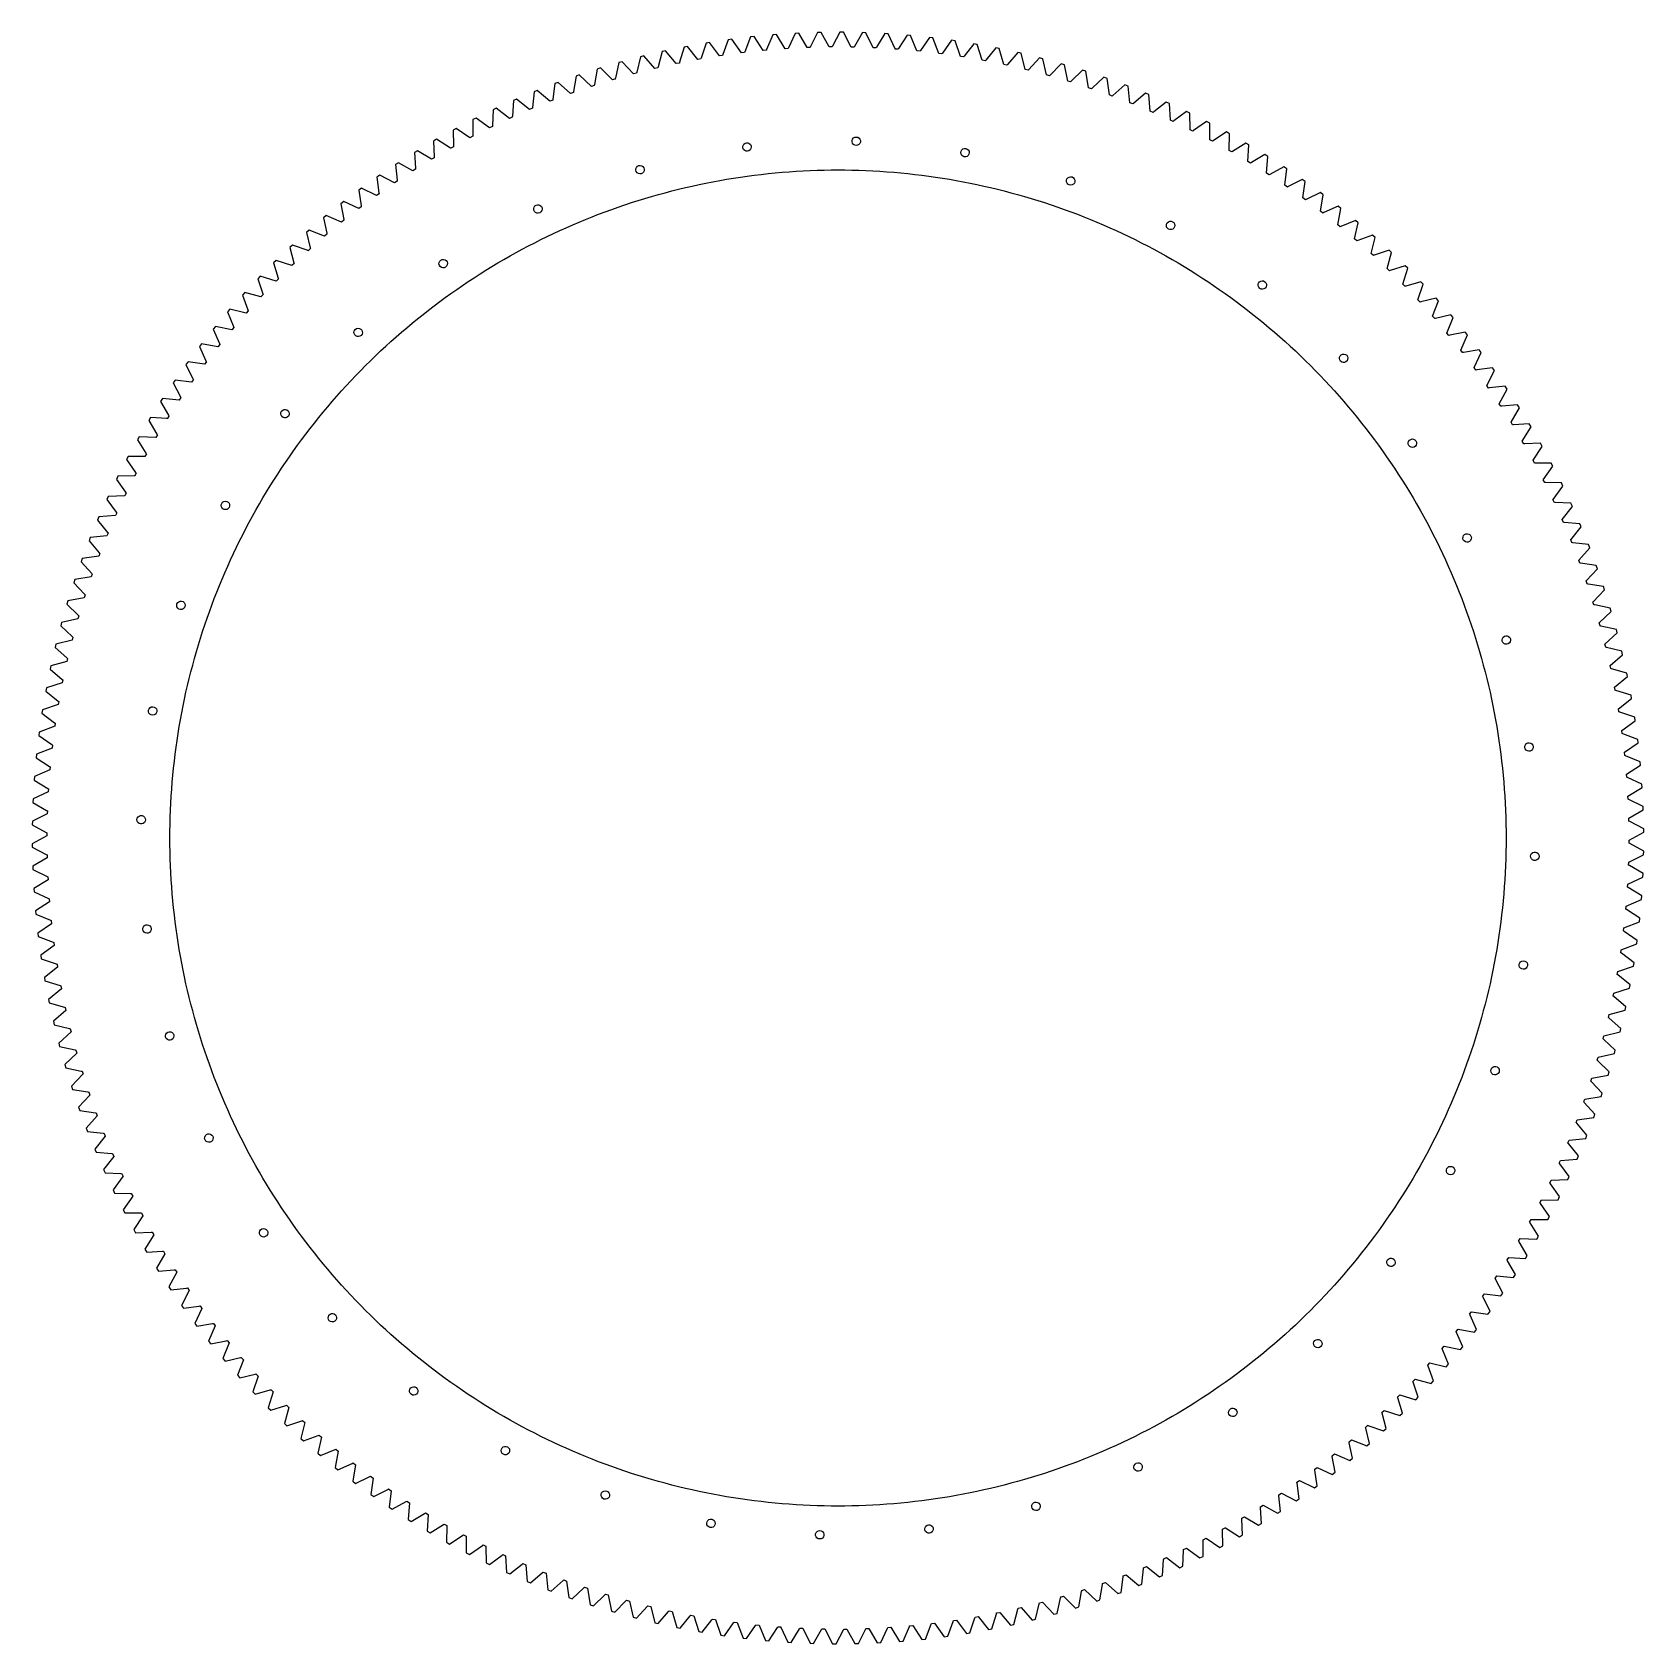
# Model space of a CAD drawing. Header units: metres. Extents: x -285 to 285, y -570 to 0.
import ezdxf

# ---------------------------------------------------------------- set-up
doc = ezdxf.new("R2010")
doc.units = ezdxf.units.M

msp = doc.modelspace()

# ---------------------------------------------------------------- linework, layer by layer
for p, q in [((0.70168, 0.00031), (-1.91145, -4.93893)), ((1.9407, -0.00543), (0.70168, 0.00031)), ((-54.4528, -5.24655), (-56.0614, -10.5979)), ((-53.236, -5.01257), (-54.4528, -5.24655)), ((-49.575, -9.62593), (-53.236, -5.01257)), ((-46.6513, -3.84102), (-48.4081, -9.14561)), ((-45.4285, -3.64096), (-46.6513, -3.84102)), ((-41.8972, -8.35429), (-45.4285, -3.64096)), ((-38.8139, -2.65291), (-40.7174, -7.9066)), ((-37.586, -2.48691), (-38.8139, -2.65291)), ((-34.187, -7.2966), (-37.586, -2.48691)), ((-30.9464, -1.68312), (-32.9952, -6.88187)), ((-29.7144, -1.55132), (-30.9464, -1.68312)), ((-26.4503, -6.45364), (-29.7144, -1.55132)), ((-23.055, -0.9324), (-25.2475, -6.07219)), ((-21.8198, -0.8349), (-23.055, -0.9324)), ((-18.6933, -5.82607), (-21.8198, -0.8349)), ((-17.4804, -5.47821), (-17.6002, -5.75505)), ((-15.1457, -0.40135), (-17.4804, -5.47821)), ((-13.9083, -0.33823), (-15.1457, -0.40135)), ((-10.9218, -5.41435), (-13.9083, -0.33823)), ((-10.9216, -5.42056), (-10.9218, -5.41435)), ((-9.8269, -5.37997), (-10.9216, -5.42056)), ((-9.69966, -5.10036), (-9.82713, -5.37376)), ((-9.82713, -5.37376), (-9.8269, -5.37997)), ((-7.22482, -0.09036), (-9.69966, -5.10036)), ((-5.9861, -0.06166), (-7.22482, -0.09036)), ((-3.14185, -5.21884), (-5.9861, -0.06166)), ((-3.14178, -5.22507), (-3.14185, -5.21884)), ((-2.04645, -5.2149), (-3.14178, -5.22507)), ((-1.91145, -4.93893), (-2.04648, -5.20869)), ((-2.04648, -5.20869), (-2.04645, -5.2149)), ((4.6405, -5.23967), (1.9407, -0.00543)), ((4.6404, -5.24591), (4.6405, -5.23967)), ((5.7356, -5.26619), (4.6404, -5.24591)), ((5.73572, -5.25998), (5.7356, -5.26619)), ((5.8782, -4.99408), (5.73572, -5.25998)), ((8.62764, -0.12938), (5.8782, -4.99408)), ((9.86604, -0.16956), (8.62764, -0.12938)), ((12.4193, -5.47685), (9.86604, -0.16956)), ((12.419, -5.48305), (12.4193, -5.47685)), ((13.5132, -5.53378), (12.419, -5.48305)), ((13.5135, -5.52759), (13.5132, -5.53378)), ((13.6633, -5.26575), (13.5135, -5.52759)), ((16.547, -0.47934), (13.6633, -5.26575)), ((17.7837, -0.55394), (16.547, -0.47934)), ((20.1885, -5.93015), (17.7837, -0.55394)), ((24.4535, -1.04932), (21.4379, -5.75371)), ((25.6877, -1.15826), (24.4535, -1.04932)), ((27.9421, -6.59924), (25.6877, -1.15826)), ((32.3411, -1.83887), (29.1959, -6.4576)), ((33.5718, -1.98207), (32.3411, -1.83887)), ((35.674, -7.48363), (33.5718, -1.98207)), ((40.2037, -2.84737), (36.9314, -7.37689)), ((41.43, -3.02472), (40.2037, -2.84737)), ((43.3785, -8.58258), (41.43, -3.02472)), ((48.0352, -4.07404), (44.6382, -8.51085)), ((49.2561, -4.28543), (48.0352, -4.07404)), ((51.0493, -9.89531), (49.2561, -4.28543)), ((55.8297, -5.51794), (52.3107, -9.85861)), ((57.0442, -5.76318), (55.8297, -5.51794)), ((-77.5806, -10.7559), (-78.7378, -16.2226)), ((-76.3876, -10.4213), (-77.5806, -10.7559)), ((-72.3549, -14.7137), (-76.3876, -10.4213)), ((-69.9234, -8.70531), (-71.2321, -14.1378)), ((-68.7215, -8.40408), (-69.9234, -8.70531)), ((-64.8097, -12.8068), (-68.7215, -8.40408)), ((-62.2121, -6.86839), (-63.6714, -12.2624)), ((-61.0023, -6.60069), (-62.2121, -6.86839)), ((-57.2144, -11.1105), (-61.0023, -6.60069)), ((-57.2132, -11.1166), (-57.2144, -11.1105)), ((-56.1405, -10.8948), (-57.2132, -11.1166)), ((-56.0614, -10.5979), (-56.1417, -10.8887)), ((-56.1417, -10.8887), (-56.1405, -10.8948)), ((-49.5739, -9.63205), (-49.575, -9.62593)), ((-48.4954, -9.44016), (-49.5739, -9.63205)), ((-48.4081, -9.14561), (-48.4965, -9.43404)), ((-48.4965, -9.43404), (-48.4954, -9.44016)), ((-41.8962, -8.36044), (-41.8972, -8.35429)), ((-40.8128, -8.19862), (-41.8962, -8.36044)), ((-40.7174, -7.9066), (-40.8138, -8.19247)), ((-40.8138, -8.19247), (-40.8128, -8.19862)), ((-34.1862, -7.30276), (-34.187, -7.2966)), ((-33.0988, -7.17111), (-34.1862, -7.30276)), ((-32.9952, -6.88187), (-33.0995, -7.16495)), ((-33.0995, -7.16495), (-33.0988, -7.17111)), ((-26.4498, -6.45981), (-26.4503, -6.45364)), ((-25.3591, -6.35846), (-26.4498, -6.45981)), ((-25.2475, -6.07219), (-25.3596, -6.35226)), ((-25.3596, -6.35226), (-25.3591, -6.35846)), ((-18.6929, -5.83226), (-18.6933, -5.82607)), ((-17.5998, -5.76125), (-18.6929, -5.83226)), ((-17.6002, -5.75505), (-17.5998, -5.76125)), ((20.188, -5.93634), (20.1885, -5.93015)), ((21.2804, -6.01747), (20.188, -5.93634)), ((21.2809, -6.01128), (21.2804, -6.01747)), ((21.4379, -5.75371), (21.2809, -6.01128)), ((27.9414, -6.60542), (27.9421, -6.59924)), ((29.0311, -6.7169), (27.9414, -6.60542)), ((29.0318, -6.71072), (29.0311, -6.7169)), ((29.1959, -6.4576), (29.0318, -6.71072)), ((35.6732, -7.48979), (35.674, -7.48363)), ((36.7594, -7.6315), (35.6732, -7.48979)), ((36.7603, -7.62534), (36.7594, -7.6315)), ((36.9314, -7.37689), (36.7603, -7.62534)), ((43.3775, -8.58873), (43.3785, -8.58258)), ((44.4593, -8.76059), (43.3775, -8.58873)), ((44.4603, -8.75446), (44.4593, -8.76059)), ((44.6382, -8.51085), (44.4603, -8.75446)), ((51.0482, -9.9014), (51.0493, -9.89531)), ((52.1248, -10.1033), (51.0482, -9.9014)), ((52.126, -10.0972), (52.1248, -10.1033)), ((52.3107, -9.85861), (52.126, -10.0972)), ((58.6808, -11.4207), (57.0442, -5.76318)), ((63.5809, -7.17796), (59.9426, -11.4191)), ((64.7882, -7.45686), (63.5809, -7.17796)), ((66.2668, -13.1577), (64.7882, -7.45686)), ((71.2831, -9.05281), (67.5282, -13.1912)), ((72.4821, -9.36517), (71.2831, -9.05281)), ((73.8017, -15.1049), (72.4821, -9.36517)), ((78.9301, -11.141), (75.0617, -15.1734)), ((80.1199, -11.4866), (78.9301, -11.141)), ((-92.7093, -15.4914), (-93.5609, -21.0141)), ((-91.5367, -15.0911), (-92.7093, -15.4914)), ((-87.2717, -19.1527), (-91.5367, -15.0911)), ((-85.1778, -13.0185), (-86.1827, -18.5153)), ((-83.9946, -12.6509), (-85.1778, -13.0185)), ((-79.8441, -16.8295), (-83.9946, -12.6509)), ((-79.8424, -16.8354), (-79.8441, -16.8295)), ((-78.7919, -16.5251), (-79.8424, -16.8354)), ((-78.7378, -16.2226), (-78.7936, -16.5191)), ((-78.7936, -16.5191), (-78.7919, -16.5251)), ((-72.3533, -14.7197), (-72.3549, -14.7137)), ((-71.2946, -14.4386), (-72.3533, -14.7197)), ((-71.2321, -14.1378), (-71.2962, -14.4326)), ((-71.2962, -14.4326), (-71.2946, -14.4386)), ((-64.8083, -12.8129), (-64.8097, -12.8068)), ((-63.7421, -12.5614), (-64.8083, -12.8129)), ((-63.6714, -12.2624), (-63.7436, -12.5553)), ((-63.7436, -12.5553), (-63.7421, -12.5614)), ((58.6795, -11.4268), (58.6808, -11.4207)), ((59.7501, -11.6585), (58.6795, -11.4268)), ((59.7514, -11.6525), (59.7501, -11.6585)), ((59.9426, -11.4191), (59.7514, -11.6525)), ((66.2654, -13.1638), (66.2668, -13.1577)), ((67.3291, -13.4251), (66.2654, -13.1638)), ((67.3306, -13.4191), (67.3291, -13.4251)), ((67.5282, -13.1912), (67.3306, -13.4191)), ((73.8001, -15.1109), (73.8017, -15.1049)), ((74.8562, -15.4018), (73.8001, -15.1109)), ((74.8578, -15.3958), (74.8562, -15.4018)), ((75.0617, -15.1734), (74.8578, -15.3958)), ((81.2795, -17.2608), (80.1199, -11.4866)), ((86.5161, -13.441), (82.5371, -17.3643)), ((87.6959, -13.8195), (86.5161, -13.441)), ((88.6945, -19.6238), (87.6959, -13.8195)), ((94.0353, -15.951), (89.9488, -19.7622)), ((95.2041, -16.3622), (94.0353, -15.951)), ((96.041, -22.1919), (95.2041, -16.3622)), ((-107.551, -21.0605), (-108.095, -26.6219)), ((-106.403, -20.5956), (-107.551, -21.0605)), ((-101.919, -24.4139), (-106.403, -20.5956)), ((-100.169, -18.1728), (-100.867, -23.717)), ((-99.008, -17.74), (-100.169, -18.1728)), ((-94.6318, -21.6815), (-99.008, -17.74)), ((-94.6297, -21.6873), (-94.6318, -21.6815)), ((-93.5981, -21.319), (-94.6297, -21.6873)), ((-93.5609, -21.0141), (-93.6001, -21.3132)), ((-93.6001, -21.3132), (-93.5981, -21.319)), ((-87.2697, -19.1586), (-87.2717, -19.1527)), ((-86.2283, -18.8191), (-87.2697, -19.1586)), ((-86.1827, -18.5153), (-86.2302, -18.8132)), ((-86.2302, -18.8132), (-86.2283, -18.8191)), ((81.2777, -17.2668), (81.2795, -17.2608)), ((82.3253, -17.5869), (81.2777, -17.2668)), ((82.3271, -17.5809), (82.3253, -17.5869)), ((82.5371, -17.3643), (82.3271, -17.5809)), ((88.6926, -19.6297), (88.6945, -19.6238)), ((89.7309, -19.9788), (88.6926, -19.6297)), ((89.7328, -19.9729), (89.7309, -19.9788)), ((89.9488, -19.7622), (89.7328, -19.9729)), ((96.0389, -22.1977), (96.041, -22.1919)), ((97.067, -22.5756), (96.0389, -22.1977)), ((97.0692, -22.5697), (97.067, -22.5756)), ((97.2909, -22.3652), (97.0692, -22.5697)), ((101.482, -18.669), (97.2909, -22.3652)), ((102.639, -19.1125), (101.482, -18.669)), ((103.313, -24.9633), (102.639, -19.1125)), ((108.85, -21.593), (104.558, -25.1712)), ((109.994, -22.0685), (108.85, -21.593)), ((110.506, -27.9357), (109.994, -22.0685)), ((-122.061, -27.4457), (-122.295, -33.0288)), ((-120.94, -26.9178), (-122.061, -27.4457)), ((-116.251, -30.4809), (-120.94, -26.9178)), ((-114.851, -24.1522), (-115.239, -29.7266)), ((-113.715, -23.6556), (-114.851, -24.1522)), ((-109.127, -27.3478), (-113.715, -23.6556)), ((-109.125, -27.3535), (-109.127, -27.3478)), ((-108.115, -26.9285), (-109.125, -27.3535)), ((-108.095, -26.6219), (-108.117, -26.9227)), ((-108.117, -26.9227), (-108.115, -26.9285)), ((-101.916, -24.4196), (-101.919, -24.4139)), ((-100.895, -24.0229), (-101.916, -24.4196)), ((-100.867, -23.717), (-100.898, -24.017)), ((-100.898, -24.017), (-100.895, -24.0229)), ((103.311, -24.9691), (103.313, -24.9633)), ((104.328, -25.3753), (103.311, -24.9691)), ((104.331, -25.3696), (104.328, -25.3753)), ((104.558, -25.1712), (104.331, -25.3696)), ((110.503, -27.9415), (110.506, -27.9357)), ((111.509, -28.3758), (110.503, -27.9415)), ((111.511, -28.3701), (111.509, -28.3758)), ((111.744, -28.1782), (111.511, -28.3701)), ((116.134, -24.7207), (111.744, -28.1782)), ((117.264, -25.2278), (116.134, -24.7207)), ((117.613, -31.107), (117.264, -25.2278)), ((123.328, -28.0496), (118.844, -31.3838)), ((124.444, -28.5879), (123.328, -28.0496)), ((-135.104, -34.038), (-136.193, -34.6275)), ((-130.223, -37.3351), (-135.104, -34.038)), ((-129.177, -30.9384), (-129.255, -36.5257)), ((-128.071, -30.3795), (-129.177, -30.9384)), ((-123.285, -33.8109), (-128.071, -30.3795)), ((-123.282, -33.8165), (-123.285, -33.8109)), ((-122.298, -33.336), (-123.282, -33.8165)), ((-122.295, -33.0288), (-122.3, -33.3304)), ((-122.3, -33.3304), (-122.298, -33.336)), ((-116.248, -30.4866), (-116.251, -30.4809)), ((-115.251, -30.0336), (-116.248, -30.4866)), ((-115.239, -29.7266), (-115.253, -30.028)), ((-115.253, -30.028), (-115.251, -30.0336)), ((117.61, -31.1126), (117.613, -31.107)), ((118.603, -31.5748), (117.61, -31.1126)), ((118.606, -31.5692), (118.603, -31.5748)), ((118.844, -31.3838), (118.606, -31.5692)), ((124.629, -34.4746), (124.444, -28.5879)), ((130.427, -31.5772), (125.852, -34.7854)), ((131.527, -32.1464), (130.427, -31.5772)), ((131.548, -38.0359), (131.527, -32.1464)), ((-142.031, -37.8907), (-143.104, -38.5102)), ((-143.104, -38.5102), (-142.872, -44.0933)), ((-137.062, -41.0508), (-142.031, -37.8907)), ((-136.193, -34.6275), (-136.116, -40.2149)), ((-130.221, -37.3406), (-130.223, -37.3351)), ((-129.25, -36.8329), (-130.221, -37.3406)), ((-129.255, -36.5257), (-129.253, -36.8274)), ((-129.253, -36.8274), (-129.25, -36.8329)), ((-33.5795, -40.0261), (-33.2996, -39.5867)), ((-33.2996, -39.5867), (-32.8863, -39.2696)), ((-32.8863, -39.2696), (-32.3895, -39.1129)), ((-32.3895, -39.1129), (-31.869, -39.1356)), ((-31.869, -39.1356), (-31.3877, -39.335)), ((-31.3877, -39.335), (-31.0036, -39.6869)), ((-31.0036, -39.6869), (-30.7631, -40.149)), ((4.9729, -38.7962), (4.98653, -38.2755)), ((5.1382, -39.2903), (4.9729, -38.7962)), ((4.98653, -38.2755), (5.17746, -37.7908)), ((5.46249, -39.698), (5.1382, -39.2903)), ((5.17746, -37.7908), (5.52264, -37.4006)), ((5.90666, -39.9701), (5.46249, -39.698)), ((5.52264, -37.4006), (5.98045, -37.152)), ((5.98045, -37.152), (6.49568, -37.075)), ((6.49568, -37.075), (7.00616, -37.1789)), ((7.39018, -39.7484), (6.93237, -39.997)), ((7.00616, -37.1789), (7.45035, -37.4511)), ((7.73538, -39.3583), (7.39018, -39.7484)), ((7.45035, -37.4511), (7.77464, -37.8588)), ((7.9263, -38.8736), (7.73538, -39.3583)), ((7.77464, -37.8588), (7.93994, -38.3528)), ((7.93994, -38.3528), (7.9263, -38.8736)), ((124.626, -34.4801), (124.629, -34.4746)), ((125.606, -34.9697), (124.626, -34.4801)), ((125.609, -34.9642), (125.606, -34.9697)), ((125.852, -34.7854), (125.609, -34.9642)), ((131.545, -38.0414), (131.548, -38.0359)), ((132.511, -38.558), (131.545, -38.0414)), ((132.514, -38.5525), (132.511, -38.558)), ((132.762, -38.3806), (132.514, -38.5525)), ((137.425, -35.3008), (132.762, -38.3806)), ((138.509, -35.9004), (137.425, -35.3008)), ((138.366, -41.7882), (138.509, -35.9004)), ((144.317, -39.2175), (139.57, -42.1665)), ((145.384, -39.847), (144.317, -39.2175)), ((145.078, -45.7285), (145.384, -39.847)), ((-148.85, -41.9344), (-149.905, -42.5836)), ((-149.905, -42.5836), (-149.517, -48.158)), ((-143.794, -44.9552), (-148.85, -41.9344)), ((-143.79, -44.9605), (-143.794, -44.9552)), ((-142.85, -44.3997), (-143.79, -44.9605)), ((-142.872, -44.0933), (-142.853, -44.3943)), ((-142.853, -44.3943), (-142.85, -44.3997)), ((-137.059, -41.0562), (-137.062, -41.0508)), ((-136.102, -40.5218), (-137.059, -41.0562)), ((-136.116, -40.2149), (-136.105, -40.5163)), ((-136.105, -40.5163), (-136.102, -40.5218)), ((-33.6923, -40.5347), (-33.5795, -40.0261)), ((-33.6243, -41.0511), (-33.6923, -40.5347)), ((-33.3837, -41.5132), (-33.6243, -41.0511)), ((-32.9996, -41.8652), (-33.3837, -41.5132)), ((-32.5183, -42.0645), (-32.9996, -41.8652)), ((-31.9979, -42.0872), (-32.5183, -42.0645)), ((-31.5011, -41.9306), (-31.9979, -42.0872)), ((-31.0878, -41.6135), (-31.5011, -41.9306)), ((-30.8079, -41.1741), (-31.0878, -41.6135)), ((-30.6951, -40.6655), (-30.8079, -41.1741)), ((-30.7631, -40.149), (-30.6951, -40.6655)), ((6.41716, -40.074), (5.90666, -39.9701)), ((6.93237, -39.997), (6.41716, -40.074)), ((43.4476, -42.607), (43.5425, -42.0948)), ((43.5336, -43.1208), (43.4476, -42.607)), ((43.7901, -43.5742), (43.5336, -43.1208)), ((43.5425, -42.0948), (43.8069, -41.6459)), ((44.1862, -43.9125), (43.7901, -43.5742)), ((43.8069, -41.6459), (44.2089, -41.3146)), ((44.6742, -44.095), (44.1862, -43.9125)), ((44.2089, -41.3146), (44.7, -41.1407)), ((45.1951, -44.0995), (44.6742, -44.095)), ((44.7, -41.1407), (45.2209, -41.1452)), ((45.6862, -43.9256), (45.1951, -44.0995)), ((45.2209, -41.1452), (45.7089, -41.3277)), ((46.0882, -43.5943), (45.6862, -43.9256)), ((45.7089, -41.3277), (46.105, -41.666)), ((46.3526, -43.1454), (46.0882, -43.5943)), ((46.105, -41.666), (46.3615, -42.1194)), ((46.4475, -42.6332), (46.3526, -43.1454)), ((46.3615, -42.1194), (46.4475, -42.6332)), ((138.363, -41.7936), (138.366, -41.7882)), ((139.315, -42.3369), (138.363, -41.7936)), ((139.318, -42.3315), (139.315, -42.3369)), ((139.57, -42.1665), (139.318, -42.3315)), ((151.097, -43.3243), (146.27, -46.1402)), ((152.146, -43.9832), (151.097, -43.3243)), ((151.677, -49.8539), (152.146, -43.9832)), ((-162.135, -50.5826), (-163.153, -51.2894)), ((-163.153, -51.2894), (-162.456, -56.8336)), ((-156.919, -53.3177), (-162.135, -50.5826)), ((-155.553, -46.1662), (-156.589, -46.8444)), ((-156.589, -46.8444), (-156.047, -52.4059)), ((-150.415, -49.0452), (-155.553, -46.1662)), ((-150.411, -49.0504), (-150.415, -49.0452)), ((-149.486, -48.4637), (-150.411, -49.0504)), ((-149.517, -48.158), (-149.49, -48.4584)), ((-149.49, -48.4584), (-149.486, -48.4637)), ((-71.5414, -48.8167), (-71.5096, -48.2968)), ((-71.3935, -49.3162), (-71.5414, -48.8167)), ((-71.5096, -48.2968), (-71.3019, -47.819)), ((-71.0836, -49.735), (-71.3935, -49.3162)), ((-71.3019, -47.819), (-70.9433, -47.4411)), ((-70.6492, -50.0225), (-71.0836, -49.735)), ((-70.9433, -47.4411), (-70.4771, -47.2087)), ((-70.1427, -50.1441), (-70.6492, -50.0225)), ((-70.4771, -47.2087), (-69.9595, -47.1497)), ((-69.6251, -50.0851), (-70.1427, -50.1441)), ((-69.9595, -47.1497), (-69.453, -47.2713)), ((-69.1589, -49.8527), (-69.6251, -50.0851)), ((-69.453, -47.2713), (-69.0186, -47.5589)), ((-68.8003, -49.4748), (-69.1589, -49.8527)), ((-69.0186, -47.5589), (-68.7087, -47.9776)), ((-68.5925, -48.9971), (-68.8003, -49.4748)), ((-68.7087, -47.9776), (-68.5607, -48.4771)), ((-68.5607, -48.4771), (-68.5925, -48.9971)), ((-36.9827, -51.6356), (-34.5356, -51.2611)), ((-34.5356, -51.2611), (-32.0846, -50.9123)), ((-32.0846, -50.9123), (-29.6301, -50.5892)), ((-29.6301, -50.5892), (-27.1723, -50.2917)), ((-27.1723, -50.2917), (-24.7116, -50.0201)), ((-24.7116, -50.0201), (-22.2482, -49.7742)), ((-22.2482, -49.7742), (-19.7823, -49.5541)), ((-19.7823, -49.5541), (-17.3143, -49.3599)), ((-17.3143, -49.3599), (-14.8443, -49.1915)), ((-14.8443, -49.1915), (-12.3728, -49.049)), ((-12.3728, -49.049), (-9.89984, -48.9324)), ((-9.89984, -48.9324), (-7.42583, -48.8416)), ((-7.42583, -48.8416), (-4.951, -48.7768)), ((-4.951, -48.7768), (-2.47563, -48.738)), ((-2.47563, -48.738), (0, -48.725)), ((0, -48.725), (2.47563, -48.738)), ((2.47563, -48.738), (4.951, -48.7768)), ((4.951, -48.7768), (7.42583, -48.8416)), ((7.42583, -48.8416), (9.89984, -48.9324)), ((9.89984, -48.9324), (12.3728, -49.049)), ((12.3728, -49.049), (14.8443, -49.1915)), ((14.8443, -49.1915), (17.3143, -49.3599)), ((17.3143, -49.3599), (19.7823, -49.5541)), ((19.7823, -49.5541), (22.2482, -49.7742)), ((22.2482, -49.7742), (24.7116, -50.0201)), ((24.7116, -50.0201), (27.1723, -50.2917)), ((27.1723, -50.2917), (29.6301, -50.5892)), ((29.6301, -50.5892), (32.0846, -50.9123)), ((32.0846, -50.9123), (34.5356, -51.2611)), ((34.5356, -51.2611), (36.9827, -51.6356)), ((81.3578, -51.4966), (81.8066, -51.2322)), ((81.8066, -51.2322), (82.3188, -51.1373)), ((82.3188, -51.1373), (82.8326, -51.2233)), ((82.8326, -51.2233), (83.2861, -51.4798)), ((145.074, -45.7338), (145.078, -45.7285)), ((146.01, -46.3034), (145.074, -45.7338)), ((146.013, -46.2981), (146.01, -46.3034)), ((146.27, -46.1402), (146.013, -46.2981)), ((151.673, -49.8591), (151.677, -49.8539)), ((152.593, -50.4545), (151.673, -49.8591)), ((152.596, -50.4492), (152.593, -50.4545)), ((152.857, -50.2986), (152.596, -50.4492)), ((157.76, -47.618), (152.857, -50.2986)), ((158.791, -48.3057), (157.76, -47.618)), ((158.158, -54.1612), (158.791, -48.3057)), ((-168.593, -55.1803), (-169.59, -55.9151)), ((-169.59, -55.9151), (-168.74, -61.4379)), ((-163.303, -57.7693), (-168.593, -55.1803)), ((-162.456, -56.8336), (-162.412, -57.132)), ((-156.916, -53.3228), (-156.919, -53.3177)), ((-156.008, -52.7106), (-156.916, -53.3228)), ((-156.047, -52.4059), (-156.011, -52.7054)), ((-156.011, -52.7054), (-156.008, -52.7106)), ((-63.5755, -57.4337), (-61.1875, -56.7805)), ((-61.1875, -56.7805), (-58.7929, -56.1523)), ((-58.7929, -56.1523), (-56.3918, -55.5491)), ((-56.3918, -55.5491), (-53.9845, -54.9712)), ((-53.9845, -54.9712), (-51.5713, -54.4185)), ((-51.5713, -54.4185), (-49.1525, -53.8911)), ((-49.1525, -53.8911), (-46.7283, -53.3891)), ((-46.7283, -53.3891), (-44.2989, -52.9125)), ((-44.2989, -52.9125), (-41.8647, -52.4613)), ((-41.8647, -52.4613), (-39.4259, -52.0357)), ((-39.4259, -52.0357), (-36.9827, -51.6356)), ((36.9827, -51.6356), (39.4259, -52.0357)), ((39.4259, -52.0357), (41.8647, -52.4613)), ((41.8647, -52.4613), (44.2989, -52.9125)), ((44.2989, -52.9125), (46.7283, -53.3891)), ((46.7283, -53.3891), (49.1525, -53.8911)), ((49.1525, -53.8911), (51.5713, -54.4185)), ((51.5713, -54.4185), (53.9845, -54.9712)), ((53.9845, -54.9712), (56.3918, -55.5491)), ((56.3918, -55.5491), (58.7929, -56.1523)), ((58.7929, -56.1523), (61.1875, -56.7805)), ((61.1875, -56.7805), (63.5755, -57.4337)), ((80.8525, -52.3896), (81.0264, -51.8986)), ((80.8571, -52.9106), (80.8525, -52.3896)), ((81.0395, -53.3985), (80.8571, -52.9106)), ((81.0264, -51.8986), (81.3578, -51.4966)), ((81.3778, -53.7946), (81.0395, -53.3985)), ((81.8312, -54.0512), (81.3778, -53.7946)), ((82.345, -54.1371), (81.8312, -54.0512)), ((82.8573, -54.0422), (82.345, -54.1371)), ((83.3061, -53.7778), (82.8573, -54.0422)), ((83.2861, -51.4798), (83.6244, -51.8759)), ((83.6375, -53.3758), (83.3061, -53.7778)), ((83.6244, -51.8759), (83.8068, -52.3639)), ((83.8114, -52.8848), (83.6375, -53.3758)), ((83.8068, -52.3639), (83.8114, -52.8848)), ((158.155, -54.1663), (158.158, -54.1612)), ((159.057, -54.7869), (158.155, -54.1663)), ((159.061, -54.7818), (159.057, -54.7869)), ((159.326, -54.6385), (159.061, -54.7818)), ((164.302, -52.0952), (159.326, -54.6385)), ((165.313, -52.8114), (164.302, -52.0952)), ((164.518, -58.6469), (165.313, -52.8114)), ((170.717, -56.7525), (165.672, -59.1566)), ((171.707, -57.4965), (170.717, -56.7525)), ((-174.92, -59.9557), (-175.897, -60.7179)), ((-175.897, -60.7179), (-174.893, -66.215)), ((-169.56, -62.3967), (-174.92, -59.9557)), ((-169.556, -62.4016), (-169.56, -62.3967)), ((-168.683, -61.7399), (-169.556, -62.4016)), ((-168.74, -61.4379), (-168.687, -61.7349)), ((-168.687, -61.7349), (-168.683, -61.7399)), ((-163.299, -57.7744), (-163.303, -57.7693)), ((-162.408, -57.1371), (-163.299, -57.7744)), ((-162.412, -57.132), (-162.408, -57.1371)), ((-107.679, -62.3992), (-107.549, -61.8949)), ((-107.629, -62.9178), (-107.679, -62.3992)), ((-107.549, -61.8949), (-107.253, -61.4655)), ((-107.253, -61.4655), (-106.829, -61.163)), ((-106.829, -61.163), (-106.327, -61.0238)), ((-106.327, -61.0238), (-105.808, -61.0647)), ((-105.808, -61.0647), (-105.334, -61.2807)), ((-105.334, -61.2807), (-104.962, -61.6458)), ((-104.962, -61.6458), (-104.738, -62.116)), ((-104.688, -62.6346), (-104.819, -63.1389)), ((-104.738, -62.116), (-104.688, -62.6346)), ((-82.4061, -63.5522), (-80.0812, -62.7014)), ((-80.0812, -62.7014), (-77.7475, -61.875)), ((-77.7475, -61.875), (-75.4053, -61.0731)), ((-75.4053, -61.0731), (-73.0548, -60.2957)), ((-73.0548, -60.2957), (-70.6964, -59.5431)), ((-70.6964, -59.5431), (-68.3301, -58.8151)), ((-68.3301, -58.8151), (-65.9564, -58.112)), ((-65.9564, -58.112), (-63.5755, -57.4337)), ((63.5755, -57.4337), (65.9564, -58.112)), ((65.9564, -58.112), (68.3301, -58.8151)), ((68.3301, -58.8151), (70.6964, -59.5431)), ((70.6964, -59.5431), (73.0548, -60.2957)), ((73.0548, -60.2957), (75.4053, -61.0731)), ((75.4053, -61.0731), (77.7475, -61.875)), ((77.7475, -61.875), (80.0812, -62.7014)), ((80.0812, -62.7014), (82.4061, -63.5522)), ((164.514, -58.652), (164.518, -58.6469)), ((165.399, -59.2975), (164.514, -58.652)), ((165.403, -59.2924), (165.399, -59.2975)), ((165.672, -59.1566), (165.403, -59.2924)), ((170.75, -63.3078), (171.707, -57.4965)), ((176.999, -61.5864), (171.89, -63.8493)), ((176.851, -68.14), (177.969, -62.3576)), ((177.969, -62.3576), (176.999, -61.5864)), ((-181.112, -64.9052), (-182.067, -65.6943)), ((-182.067, -65.6943), (-180.911, -71.1613)), ((-175.686, -67.1962), (-181.112, -64.9052)), ((-175.682, -67.2011), (-175.686, -67.1962)), ((-174.828, -66.5153), (-175.682, -67.2011)), ((-174.893, -66.215), (-174.832, -66.5104)), ((-174.832, -66.5104), (-174.828, -66.5153)), ((-107.405, -63.3879), (-107.629, -62.9178)), ((-107.033, -63.7531), (-107.405, -63.3879)), ((-106.559, -63.9691), (-107.033, -63.7531)), ((-106.04, -64.01), (-106.559, -63.9691)), ((-105.538, -63.8708), (-106.04, -64.01)), ((-105.114, -63.5683), (-105.538, -63.8708)), ((-104.819, -63.1389), (-105.114, -63.5683)), ((-96.1568, -69.1638), (-93.8899, -68.1687)), ((-93.8899, -68.1687), (-91.6127, -67.1974)), ((-91.6127, -67.1974), (-89.3255, -66.25)), ((-89.3255, -66.25), (-87.0285, -65.3266)), ((-87.0285, -65.3266), (-84.7219, -64.4273)), ((-84.7219, -64.4273), (-82.4061, -63.5522)), ((82.4061, -63.5522), (84.7219, -64.4273)), ((84.7219, -64.4273), (87.0285, -65.3266)), ((87.0285, -65.3266), (89.3255, -66.25)), ((89.3255, -66.25), (91.6127, -67.1974)), ((91.6127, -67.1974), (93.8899, -68.1687)), ((93.8899, -68.1687), (96.1568, -69.1638)), ((116.19, -68.4185), (116.267, -67.9032)), ((116.293, -68.929), (116.19, -68.4185)), ((116.267, -67.9032), (116.515, -67.4454)), ((116.515, -67.4454), (116.905, -67.1003)), ((116.905, -67.1003), (117.39, -66.9093)), ((117.39, -66.9093), (117.911, -66.8957)), ((117.911, -66.8957), (118.405, -67.061)), ((118.405, -67.061), (118.812, -67.3853)), ((118.812, -67.3853), (119.085, -67.8295)), ((119.085, -67.8295), (119.189, -68.3399)), ((119.189, -68.3399), (119.112, -68.8552)), ((170.746, -63.3127), (170.75, -63.3078)), ((171.613, -63.9825), (170.746, -63.3127)), ((171.617, -63.9776), (171.613, -63.9825)), ((171.89, -63.8493), (171.617, -63.9776)), ((176.847, -68.1448), (176.851, -68.14)), ((177.694, -68.8385), (176.847, -68.1448)), ((183.145, -66.593), (177.975, -68.713)), ((182.814, -73.14), (184.093, -67.3909)), ((184.093, -67.3909), (183.145, -66.593)), ((-187.164, -70.0249), (-188.097, -70.8402)), ((-188.097, -70.8402), (-186.789, -76.2729)), ((-181.677, -72.1642), (-187.164, -70.0249)), ((-181.673, -72.1689), (-181.677, -72.1642)), ((-180.838, -71.4597), (-181.673, -72.1689)), ((-180.911, -71.1613), (-180.842, -71.4549)), ((-180.842, -71.4549), (-180.838, -71.4597)), ((-107.328, -74.4922), (-105.116, -73.3798)), ((-105.116, -73.3798), (-102.893, -72.2907)), ((-102.893, -72.2907), (-100.659, -71.2249)), ((-100.659, -71.2249), (-98.4131, -70.1825)), ((-98.4131, -70.1825), (-96.1568, -69.1638)), ((96.1568, -69.1638), (98.4131, -70.1825)), ((98.4131, -70.1825), (100.659, -71.2249)), ((100.659, -71.2249), (102.893, -72.2907)), ((102.893, -72.2907), (105.116, -73.3798)), ((105.116, -73.3798), (107.328, -74.4922)), ((116.566, -69.3731), (116.293, -68.929)), ((116.973, -69.6974), (116.566, -69.3731)), ((117.467, -69.8627), (116.973, -69.6974)), ((117.988, -69.8491), (117.467, -69.8627)), ((118.473, -69.6582), (117.988, -69.8491)), ((118.863, -69.313), (118.473, -69.6582)), ((119.112, -68.8552), (118.863, -69.313)), ((177.698, -68.8337), (177.694, -68.8385)), ((177.975, -68.713), (177.698, -68.8337)), ((182.81, -73.1447), (182.814, -73.14)), ((183.638, -73.8617), (182.81, -73.1447)), ((183.643, -73.857), (183.638, -73.8617)), ((183.922, -73.744), (183.643, -73.857)), ((189.149, -71.7686), (183.922, -73.744)), ((188.637, -78.3038), (190.075, -72.5925)), ((190.075, -72.5925), (189.149, -71.7686)), ((-193.071, -75.3108), (-193.981, -76.1517)), ((-193.981, -76.1517), (-192.523, -81.546)), ((-187.527, -77.2968), (-193.071, -75.3108)), ((-187.523, -77.3014), (-187.527, -77.2968)), ((-186.708, -76.5692), (-187.523, -77.3014)), ((-186.789, -76.2729), (-186.712, -76.5646)), ((-186.712, -76.5646), (-186.708, -76.5692)), ((-118.205, -80.398), (-116.055, -79.1714)), ((-116.055, -79.1714), (-113.892, -77.9674)), ((-113.892, -77.9674), (-111.716, -76.7861)), ((-111.716, -76.7861), (-109.528, -75.6277)), ((-109.528, -75.6277), (-107.328, -74.4922)), ((107.328, -74.4922), (109.528, -75.6277)), ((109.528, -75.6277), (111.716, -76.7861)), ((111.716, -76.7861), (113.892, -77.9674)), ((113.892, -77.9674), (116.055, -79.1714)), ((116.055, -79.1714), (118.205, -80.398)), ((188.633, -78.3084), (188.637, -78.3038)), ((189.441, -79.0481), (188.633, -78.3084)), ((189.445, -79.0435), (189.441, -79.0481)), ((189.727, -78.9384), (189.445, -79.0435)), ((195.007, -77.109), (189.727, -78.9384)), ((194.313, -83.6275), (195.91, -77.9584)), ((195.91, -77.9584), (195.007, -77.109)), ((-198.829, -80.7589), (-199.716, -81.6248)), ((-199.716, -81.6248), (-198.108, -86.9765)), ((-193.232, -82.59), (-198.829, -80.7589)), ((-193.227, -82.5945), (-193.232, -82.59)), ((-192.433, -81.8399), (-193.227, -82.5945)), ((-192.523, -81.546), (-192.438, -81.8354)), ((-192.438, -81.8354), (-192.433, -81.8399)), ((-141.197, -81.9862), (-141.147, -81.4676)), ((-141.066, -82.4905), (-141.197, -81.9862)), ((-141.147, -81.4676), (-140.923, -80.9974)), ((-140.771, -82.9198), (-141.066, -82.4905)), ((-140.923, -80.9974), (-140.551, -80.6323)), ((-140.347, -83.2224), (-140.771, -82.9198)), ((-140.551, -80.6323), (-140.077, -80.4162)), ((-139.845, -83.3616), (-140.347, -83.2224)), ((-140.077, -80.4162), (-139.558, -80.3754)), ((-139.326, -83.3207), (-139.845, -83.3616)), ((-139.558, -80.3754), (-139.056, -80.5146)), ((-138.852, -83.1047), (-139.326, -83.3207)), ((-139.056, -80.5146), (-138.632, -80.8171)), ((-138.48, -82.7395), (-138.852, -83.1047)), ((-138.632, -80.8171), (-138.337, -81.2464)), ((-138.256, -82.2693), (-138.48, -82.7395)), ((-138.337, -81.2464), (-138.206, -81.7508)), ((-138.206, -81.7508), (-138.256, -82.2693)), ((-128.758, -86.865), (-126.675, -85.5275)), ((-126.675, -85.5275), (-124.578, -84.2119)), ((-124.578, -84.2119), (-122.467, -82.9184)), ((-122.467, -82.9184), (-120.343, -81.647)), ((-120.343, -81.647), (-118.205, -80.398)), ((118.205, -80.398), (120.343, -81.647)), ((120.343, -81.647), (122.467, -82.9184)), ((122.467, -82.9184), (124.578, -84.2119)), ((124.578, -84.2119), (126.675, -85.5275)), ((126.675, -85.5275), (128.758, -86.865)), ((194.309, -83.6319), (194.313, -83.6275)), ((195.096, -84.3938), (194.309, -83.6319)), ((195.1, -84.3894), (195.096, -84.3938)), ((195.386, -84.2921), (195.1, -84.3894)), ((200.715, -82.6102), (195.386, -84.2921)), ((199.84, -89.1069), (201.593, -83.4844)), ((201.593, -83.4844), (200.715, -82.6102)), ((-204.434, -86.365), (-205.296, -87.2552)), ((-205.296, -87.2552), (-203.54, -92.5601)), ((-198.787, -88.0397), (-204.434, -86.365)), ((-198.783, -88.0441), (-198.787, -88.0397)), ((-198.01, -87.2678), (-198.783, -88.0441)), ((-198.108, -86.9765), (-198.015, -87.2634)), ((-198.015, -87.2634), (-198.01, -87.2678)), ((-136.948, -92.4307), (-134.923, -91.0072)), ((-134.923, -91.0072), (-132.882, -89.6049)), ((-132.882, -89.6049), (-130.828, -88.2242)), ((-130.828, -88.2242), (-128.758, -86.865)), ((128.758, -86.865), (130.828, -88.2242)), ((130.828, -88.2242), (132.882, -89.6049)), ((132.882, -89.6049), (134.923, -91.0072)), ((134.923, -91.0072), (136.948, -92.4307)), ((148.661, -89.2627), (148.818, -88.7658)), ((148.684, -89.7831), (148.661, -89.2627)), ((148.883, -90.2644), (148.684, -89.7831)), ((148.818, -88.7658), (149.135, -88.3525)), ((149.235, -90.6485), (148.883, -90.2644)), ((149.135, -88.3525), (149.574, -88.0726)), ((149.697, -90.889), (149.235, -90.6485)), ((149.574, -88.0726), (150.083, -87.9599)), ((150.214, -90.957), (149.697, -90.889)), ((150.083, -87.9599), (150.599, -88.0279)), ((150.722, -90.8443), (150.214, -90.957)), ((150.599, -88.0279), (151.061, -88.2684)), ((151.162, -90.5644), (150.722, -90.8443)), ((151.061, -88.2684), (151.413, -88.6525)), ((151.479, -90.1511), (151.162, -90.5644)), ((151.413, -88.6525), (151.613, -89.1338)), ((151.635, -89.6542), (151.479, -90.1511)), ((151.613, -89.1338), (151.635, -89.6542)), ((199.835, -89.1113), (199.84, -89.1069)), ((200.601, -89.8947), (199.835, -89.1113)), ((200.605, -89.8904), (200.601, -89.8947)), ((200.894, -89.8011), (200.605, -89.8904)), ((206.267, -88.268), (200.894, -89.8011)), ((205.212, -94.7378), (207.121, -89.1662)), ((207.121, -89.1662), (206.267, -88.268)), ((-209.88, -92.1246), (-210.717, -93.0385)), ((-210.717, -93.0385), (-208.814, -98.2925)), ((-204.19, -93.6418), (-209.88, -92.1246)), ((-204.185, -93.6461), (-204.19, -93.6418)), ((-203.434, -92.8485), (-204.185, -93.6461)), ((-203.54, -92.5601), (-203.439, -92.8443)), ((-203.439, -92.8443), (-203.434, -92.8485)), ((-144.898, -98.3345), (-142.934, -96.8275)), ((-142.934, -96.8275), (-140.954, -95.341)), ((-140.954, -95.341), (-138.959, -93.8754)), ((-138.959, -93.8754), (-136.948, -92.4307)), ((136.948, -92.4307), (138.959, -93.8754)), ((138.959, -93.8754), (140.954, -95.341)), ((140.954, -95.341), (142.934, -96.8275)), ((142.934, -96.8275), (144.898, -98.3345)), ((205.207, -94.7421), (205.212, -94.7378)), ((205.951, -95.5465), (205.207, -94.7421)), ((205.955, -95.5423), (205.951, -95.5465)), ((206.246, -95.4611), (205.955, -95.5423)), ((211.66, -94.0779), (206.246, -95.4611)), ((210.425, -100.516), (212.488, -94.9995)), ((212.488, -94.9995), (211.66, -94.0779)), ((-215.164, -98.0335), (-215.976, -98.9703)), ((-215.976, -98.9703), (-213.928, -104.169)), ((-209.434, -99.3919), (-215.164, -98.0335)), ((-209.429, -99.396), (-209.434, -99.3919)), ((-208.701, -98.5779), (-209.429, -99.396)), ((-208.814, -98.2925), (-208.705, -98.5738)), ((-208.705, -98.5738), (-208.701, -98.5779)), ((-150.694, -102.978), (-148.778, -101.41)), ((-148.778, -101.41), (-146.846, -99.8621)), ((-146.846, -99.8621), (-144.898, -98.3345)), ((144.898, -98.3345), (146.846, -99.8621)), ((146.846, -99.8621), (148.778, -101.41)), ((148.778, -101.41), (150.694, -102.978)), ((210.421, -100.52), (210.425, -100.516)), ((211.141, -101.345), (210.421, -100.52)), ((211.146, -101.341), (211.141, -101.345)), ((211.439, -101.268), (211.146, -101.341)), ((216.889, -100.036), (211.439, -101.268)), ((215.476, -106.437), (217.691, -100.98)), ((217.691, -100.98), (216.889, -100.036)), ((-220.282, -104.087), (-221.067, -105.046)), ((-221.067, -105.046), (-218.875, -110.186)), ((-214.516, -105.286), (-220.282, -104.087)), ((-214.511, -105.29), (-214.516, -105.286)), ((-213.806, -104.452), (-214.511, -105.29)), ((-213.928, -104.169), (-213.811, -104.448)), ((-213.811, -104.448), (-213.806, -104.452)), ((-171.27, -106.055), (-171.122, -105.556)), ((-171.238, -106.575), (-171.27, -106.055)), ((-171.03, -107.053), (-171.238, -106.575)), ((-171.122, -105.556), (-170.812, -105.137)), ((-170.672, -107.431), (-171.03, -107.053)), ((-170.812, -105.137), (-170.378, -104.85)), ((-170.206, -107.663), (-170.672, -107.431)), ((-170.378, -104.85), (-169.871, -104.728)), ((-169.688, -107.722), (-170.206, -107.663)), ((-169.871, -104.728), (-169.354, -104.787)), ((-169.181, -107.601), (-169.688, -107.722)), ((-169.354, -104.787), (-168.887, -105.019)), ((-168.747, -107.313), (-169.181, -107.601)), ((-168.887, -105.019), (-168.529, -105.397)), ((-168.437, -106.894), (-168.747, -107.313)), ((-168.529, -105.397), (-168.321, -105.875)), ((-168.289, -106.395), (-168.437, -106.894)), ((-168.321, -105.875), (-168.289, -106.395)), ((-158.189, -109.448), (-156.341, -107.801)), ((-156.341, -107.801), (-154.475, -106.174)), ((-154.475, -106.174), (-152.593, -104.566)), ((-152.593, -104.566), (-150.694, -102.978)), ((150.694, -102.978), (152.593, -104.566)), ((152.593, -104.566), (154.475, -106.174)), ((154.475, -106.174), (156.341, -107.801)), ((156.341, -107.801), (158.189, -109.448)), ((215.471, -106.441), (215.476, -106.437)), ((216.169, -107.285), (215.471, -106.441)), ((216.174, -107.281), (216.169, -107.285)), ((216.468, -107.216), (216.174, -107.281)), ((221.951, -106.136), (216.468, -107.216)), ((220.36, -112.496), (222.727, -107.102)), ((222.727, -107.102), (221.951, -106.136)), ((-225.23, -110.28), (-225.988, -111.261)), ((-225.988, -111.261), (-223.654, -116.338)), ((-219.433, -111.318), (-225.23, -110.28)), ((-219.428, -111.322), (-219.433, -111.318)), ((-218.746, -110.465), (-219.428, -111.322)), ((-218.875, -110.186), (-218.751, -110.461)), ((-218.751, -110.461), (-218.746, -110.465)), ((-163.63, -114.504), (-161.834, -112.8)), ((-161.834, -112.8), (-160.021, -111.114)), ((-160.021, -111.114), (-158.189, -109.448)), ((158.189, -109.448), (160.021, -111.114)), ((160.021, -111.114), (161.834, -112.8)), ((161.834, -112.8), (163.63, -114.504)), ((178.082, -114.105), (178.56, -113.897)), ((178.56, -113.897), (179.08, -113.866)), ((179.08, -113.866), (179.58, -114.014)), ((179.58, -114.014), (179.998, -114.323)), ((220.355, -112.499), (220.36, -112.496)), ((221.029, -113.363), (220.355, -112.499)), ((221.034, -113.359), (221.029, -113.363)), ((221.33, -113.302), (221.034, -113.359)), ((226.841, -112.375), (221.33, -113.302)), ((225.074, -118.688), (227.589, -113.362)), ((227.589, -113.362), (226.841, -112.375)), ((-230.004, -116.609), (-230.734, -117.61)), ((-230.734, -117.61), (-228.26, -122.62)), ((-224.18, -117.485), (-230.004, -116.609)), ((-224.175, -117.489), (-224.18, -117.485)), ((-223.517, -116.613), (-224.175, -117.489)), ((-223.654, -116.338), (-223.522, -116.609)), ((-223.522, -116.609), (-223.517, -116.613)), ((-170.632, -121.506), (-168.909, -119.728)), ((-168.909, -119.728), (-167.167, -117.968)), ((-167.167, -117.968), (-165.408, -116.227)), ((-165.408, -116.227), (-163.63, -114.504)), ((163.63, -114.504), (165.408, -116.227)), ((165.408, -116.227), (167.167, -117.968)), ((167.167, -117.968), (168.909, -119.728)), ((168.909, -119.728), (170.632, -121.506)), ((177.413, -115.447), (177.472, -114.93)), ((177.535, -115.954), (177.413, -115.447)), ((177.472, -114.93), (177.704, -114.464)), ((177.822, -116.388), (177.535, -115.954)), ((177.704, -114.464), (178.082, -114.105)), ((178.241, -116.698), (177.822, -116.388)), ((178.74, -116.846), (178.241, -116.698)), ((179.26, -116.814), (178.74, -116.846)), ((179.738, -116.607), (179.26, -116.814)), ((180.116, -116.248), (179.738, -116.607)), ((179.998, -114.323), (180.286, -114.758)), ((180.349, -115.782), (180.116, -116.248)), ((180.286, -114.758), (180.407, -115.264)), ((180.407, -115.264), (180.349, -115.782)), ((225.069, -118.692), (225.074, -118.688)), ((225.719, -119.574), (225.069, -118.692)), ((225.724, -119.57), (225.719, -119.574)), ((226.022, -119.521), (225.724, -119.57)), ((231.556, -118.748), (226.022, -119.521)), ((229.614, -125.009), (232.276, -119.755)), ((232.276, -119.755), (231.556, -118.748)), ((-234.6, -123.068), (-235.302, -124.089)), ((-235.302, -124.089), (-232.689, -129.028)), ((-228.753, -123.782), (-234.6, -123.068)), ((-228.748, -123.785), (-228.753, -123.782)), ((-228.115, -122.891), (-228.748, -123.785)), ((-228.26, -122.62), (-228.12, -122.888)), ((-228.12, -122.888), (-228.115, -122.891)), ((-175.687, -126.946), (-174.021, -125.115)), ((-174.021, -125.115), (-172.336, -123.301)), ((-172.336, -123.301), (-170.632, -121.506)), ((170.632, -121.506), (172.336, -123.301)), ((172.336, -123.301), (174.021, -125.115)), ((174.021, -125.115), (175.687, -126.946)), ((229.609, -125.012), (229.614, -125.009)), ((230.234, -125.912), (229.609, -125.012)), ((236.091, -125.249), (230.538, -125.868)), ((236.784, -126.276), (236.091, -125.249)), ((-239.014, -129.652), (-239.687, -130.692)), ((-239.687, -130.692), (-236.939, -135.557)), ((-233.15, -130.203), (-239.014, -129.652)), ((-233.145, -130.206), (-233.15, -130.203)), ((-232.537, -129.295), (-233.145, -130.206)), ((-232.689, -129.028), (-232.542, -129.292)), ((-232.542, -129.292), (-232.537, -129.295)), ((-180.569, -132.543), (-178.962, -130.66)), ((-178.962, -130.66), (-177.334, -128.794)), ((-177.334, -128.794), (-175.687, -126.946)), ((175.687, -126.946), (177.334, -128.794)), ((177.334, -128.794), (178.962, -130.66)), ((178.962, -130.66), (180.569, -132.543)), ((230.239, -125.909), (230.234, -125.912)), ((230.538, -125.868), (230.239, -125.909)), ((233.977, -131.454), (236.784, -126.276)), ((-243.244, -136.356), (-243.888, -137.414)), ((-237.367, -136.744), (-243.244, -136.356)), ((-237.362, -136.747), (-237.367, -136.744)), ((-236.779, -135.82), (-237.362, -136.747)), ((-236.939, -135.557), (-236.785, -135.816)), ((-236.785, -135.816), (-236.779, -135.82)), ((-197.176, -135.053), (-197.108, -134.536)), ((-197.063, -135.561), (-197.176, -135.053)), ((-197.108, -134.536), (-196.867, -134.074)), ((-196.783, -136.001), (-197.063, -135.561)), ((-196.867, -134.074), (-196.483, -133.722)), ((-196.37, -136.318), (-196.783, -136.001)), ((-196.483, -133.722), (-196.002, -133.523)), ((-195.873, -136.474), (-196.37, -136.318)), ((-196.002, -133.523), (-195.481, -133.5)), ((-195.352, -136.452), (-195.873, -136.474)), ((-195.481, -133.5), (-194.984, -133.657)), ((-194.871, -136.252), (-195.352, -136.452)), ((-194.984, -133.657), (-194.571, -133.974)), ((-194.487, -135.9), (-194.871, -136.252)), ((-194.571, -133.974), (-194.291, -134.413)), ((-194.246, -135.438), (-194.487, -135.9)), ((-194.291, -134.413), (-194.178, -134.922)), ((-194.178, -134.922), (-194.246, -135.438)), ((-185.273, -138.29), (-183.725, -136.358)), ((-183.725, -136.358), (-182.157, -134.442)), ((-182.157, -134.442), (-180.569, -132.543)), ((180.569, -132.543), (182.157, -134.442)), ((182.157, -134.442), (183.725, -136.358)), ((183.725, -136.358), (185.273, -138.29)), ((233.971, -131.457), (233.977, -131.454)), ((234.571, -132.374), (233.971, -131.457)), ((234.576, -132.37), (234.571, -132.374)), ((234.876, -132.338), (234.576, -132.37)), ((240.445, -131.873), (234.876, -132.338)), ((238.158, -138.017), (241.108, -132.92)), ((241.108, -132.92), (240.445, -131.873)), ((-243.888, -137.414), (-241.005, -142.201)), ((-240.839, -142.459), (-241.395, -143.403)), ((-241.005, -142.201), (-240.844, -142.456)), ((-240.844, -142.456), (-240.839, -142.459)), ((-189.794, -144.182), (-188.308, -142.202)), ((-188.308, -142.202), (-186.801, -140.238)), ((-186.801, -140.238), (-185.273, -138.29)), ((185.273, -138.29), (186.801, -140.238)), ((186.801, -140.238), (188.308, -142.202)), ((188.308, -142.202), (189.794, -144.182)), ((238.153, -138.02), (238.158, -138.017)), ((238.727, -138.953), (238.153, -138.02)), ((238.732, -138.95), (238.727, -138.953)), ((239.033, -138.927), (238.732, -138.95)), ((244.612, -138.617), (239.033, -138.927)), ((242.156, -144.694), (245.247, -139.681)), ((245.247, -139.681), (244.612, -138.617)), ((-247.286, -143.175), (-247.9, -144.251)), ((-247.9, -144.251), (-244.886, -148.956)), ((-241.4, -143.4), (-247.286, -143.175)), ((-241.395, -143.403), (-241.4, -143.4)), ((-194.128, -150.213), (-192.705, -148.187)), ((-192.705, -148.187), (-191.26, -146.177)), ((-191.26, -146.177), (-189.794, -144.182)), ((189.794, -144.182), (191.26, -146.177)), ((191.26, -146.177), (192.705, -148.187)), ((192.705, -148.187), (194.128, -150.213)), ((201.774, -145.29), (201.913, -144.788)), ((201.815, -145.809), (201.774, -145.29)), ((202.031, -146.284), (201.815, -145.809)), ((201.913, -144.788), (202.216, -144.364)), ((202.396, -146.655), (202.031, -146.284)), ((202.216, -144.364), (202.645, -144.069)), ((202.866, -146.879), (202.396, -146.655)), ((202.645, -144.069), (203.149, -143.939)), ((203.385, -146.929), (202.866, -146.879)), ((203.149, -143.939), (203.668, -143.988)), ((203.889, -146.799), (203.385, -146.929)), ((203.668, -143.988), (204.138, -144.213)), ((204.318, -146.504), (203.889, -146.799)), ((204.138, -144.213), (204.503, -144.584)), ((204.621, -146.08), (204.318, -146.504)), ((204.503, -144.584), (204.719, -145.058)), ((204.76, -145.578), (204.621, -146.08)), ((204.719, -145.058), (204.76, -145.578)), ((242.15, -144.697), (242.156, -144.694)), ((242.698, -145.646), (242.15, -144.697)), ((242.704, -145.643), (242.698, -145.646)), ((243.005, -145.628), (242.704, -145.643)), ((248.591, -145.473), (243.005, -145.628)), ((245.966, -151.48), (249.195, -146.555)), ((249.195, -146.555), (248.591, -145.473)), ((-251.136, -150.104), (-251.721, -151.197)), ((-251.721, -151.197), (-248.576, -155.816)), ((-245.247, -150.165), (-251.136, -150.104)), ((-245.242, -150.168), (-245.247, -150.165)), ((-244.712, -149.209), (-245.242, -150.168)), ((-244.886, -148.956), (-244.717, -149.206)), ((-244.717, -149.206), (-244.712, -149.209)), ((-196.911, -154.308), (-195.53, -152.253)), ((-195.53, -152.253), (-194.128, -150.213)), ((194.128, -150.213), (195.53, -152.253)), ((195.53, -152.253), (196.911, -154.308)), ((245.961, -151.483), (245.966, -151.48)), ((246.482, -152.446), (245.961, -151.483)), ((246.487, -152.444), (246.482, -152.446)), ((246.789, -152.437), (246.487, -152.444)), ((252.377, -152.437), (246.789, -152.437)), ((249.587, -158.369), (252.951, -153.535)), ((252.951, -153.535), (252.377, -152.437)), ((-254.793, -157.137), (-255.347, -158.246)), ((-255.347, -158.246), (-252.075, -162.776)), ((-248.904, -157.035), (-254.793, -157.137)), ((-248.899, -157.037), (-248.904, -157.035)), ((-248.396, -156.064), (-248.899, -157.037)), ((-248.576, -155.816), (-248.401, -156.062)), ((-248.401, -156.062), (-248.396, -156.064)), ((-200.924, -160.558), (-199.608, -158.46)), ((-199.608, -158.46), (-198.27, -156.377)), ((-198.27, -156.377), (-196.911, -154.308)), ((196.911, -154.308), (198.27, -156.377)), ((198.27, -156.377), (199.608, -158.46)), ((199.608, -158.46), (200.924, -160.558)), ((249.581, -158.372), (249.587, -158.369)), ((250.075, -159.349), (249.581, -158.372)), ((250.081, -159.347), (250.075, -159.349)), ((250.382, -159.348), (250.081, -159.347)), ((255.968, -159.504), (250.382, -159.348)), ((256.512, -160.618), (255.968, -159.504)), ((-258.253, -164.27), (-258.775, -165.393)), ((-252.369, -164.003), (-258.253, -164.27)), ((-252.363, -164.006), (-252.369, -164.003)), ((-251.888, -163.019), (-252.363, -164.006)), ((-252.075, -162.776), (-251.893, -163.017)), ((-251.893, -163.017), (-251.888, -163.019)), ((-204.737, -166.93), (-203.488, -164.793)), ((-203.488, -164.793), (-202.217, -162.668)), ((-202.217, -162.668), (-200.924, -160.558)), ((200.924, -160.558), (202.217, -162.668)), ((202.217, -162.668), (203.488, -164.793)), ((203.488, -164.793), (204.737, -166.93)), ((253.008, -165.359), (253.014, -165.356)), ((253.475, -166.35), (253.008, -165.359)), ((253.014, -165.356), (256.512, -160.618)), ((-255.639, -171.065), (-261.513, -171.495)), ((-258.775, -165.393), (-255.379, -169.831)), ((-255.633, -171.068), (-255.639, -171.065)), ((-255.185, -170.068), (-255.633, -171.068)), ((-255.379, -169.831), (-255.19, -170.066)), ((-255.19, -170.066), (-255.185, -170.068)), ((-218.24, -167.225), (-218.074, -166.731)), ((-218.226, -167.745), (-218.24, -167.225)), ((-218.035, -168.23), (-218.226, -167.745)), ((-218.074, -166.731), (-217.75, -166.323)), ((-217.69, -168.62), (-218.035, -168.23)), ((-217.75, -166.323), (-217.306, -166.051)), ((-217.232, -168.869), (-217.69, -168.62)), ((-217.306, -166.051), (-216.796, -165.947)), ((-216.717, -168.946), (-217.232, -168.869)), ((-216.796, -165.947), (-216.28, -166.024)), ((-216.206, -168.842), (-216.717, -168.946)), ((-216.28, -166.024), (-215.822, -166.272)), ((-215.762, -168.57), (-216.206, -168.842)), ((-215.822, -166.272), (-215.477, -166.663)), ((-215.438, -168.162), (-215.762, -168.57)), ((-215.477, -166.663), (-215.286, -167.147)), ((-215.273, -167.668), (-215.438, -168.162)), ((-215.286, -167.147), (-215.273, -167.668)), ((-207.168, -171.244), (-205.964, -169.081)), ((-205.964, -169.081), (-204.737, -166.93)), ((204.737, -166.93), (205.964, -169.081)), ((205.964, -169.081), (207.168, -171.244)), ((253.481, -166.347), (253.475, -166.35)), ((253.782, -166.357), (253.481, -166.347)), ((259.362, -166.668), (253.782, -166.357)), ((256.246, -172.436), (259.874, -167.796)), ((259.874, -167.796), (259.362, -166.668)), ((-261.513, -171.495), (-262.004, -172.633)), ((-262.004, -172.633), (-258.486, -176.974)), ((-210.643, -177.807), (-209.508, -175.607)), ((-209.508, -175.607), (-208.349, -173.42)), ((-208.349, -173.42), (-207.168, -171.244)), ((207.168, -171.244), (208.349, -173.42)), ((208.349, -173.42), (209.508, -175.607)), ((209.508, -175.607), (210.643, -177.807)), ((256.24, -172.438), (256.246, -172.436)), ((256.679, -173.442), (256.24, -172.438)), ((256.685, -173.439), (256.679, -173.442)), ((256.986, -173.458), (256.685, -173.439)), ((262.554, -173.924), (256.986, -173.458)), ((259.28, -179.602), (263.035, -175.066)), ((263.035, -175.066), (262.554, -173.924)), ((-264.57, -178.809), (-265.03, -179.96)), ((-265.03, -179.96), (-261.393, -184.201)), ((-258.711, -178.216), (-264.57, -178.809)), ((-258.705, -178.218), (-258.711, -178.216)), ((-258.285, -177.207), (-258.705, -178.218)), ((-258.486, -176.974), (-258.291, -177.204)), ((-258.291, -177.204), (-258.285, -177.207)), ((-213.911, -184.477), (-212.845, -182.242)), ((-212.845, -182.242), (-211.756, -180.019)), ((-211.756, -180.019), (-210.643, -177.807)), ((210.643, -177.807), (211.756, -180.019)), ((211.756, -180.019), (212.845, -182.242)), ((212.845, -182.242), (213.911, -184.477)), ((221.125, -179.096), (221.166, -178.576)), ((221.265, -179.598), (221.125, -179.096)), ((221.166, -178.576), (221.382, -178.102)), ((221.567, -180.022), (221.265, -179.598)), ((221.382, -178.102), (221.747, -177.731)), ((221.997, -180.317), (221.567, -180.022)), ((221.747, -177.731), (222.218, -177.506)), ((222.501, -180.447), (221.997, -180.317)), ((222.218, -177.506), (222.736, -177.456)), ((223.019, -180.397), (222.501, -180.447)), ((222.736, -177.456), (223.241, -177.587)), ((223.49, -180.173), (223.019, -180.397)), ((223.241, -177.587), (223.67, -177.882)), ((223.855, -179.801), (223.49, -180.173)), ((223.67, -177.882), (223.972, -178.306)), ((224.071, -179.327), (223.855, -179.801)), ((223.972, -178.306), (224.112, -178.808)), ((224.112, -178.808), (224.071, -179.327)), ((259.274, -179.605), (259.28, -179.602)), ((259.685, -180.62), (259.274, -179.605)), ((259.691, -180.618), (259.685, -180.62)), ((259.991, -180.645), (259.691, -180.618)), ((265.544, -181.265), (259.991, -180.645)), ((262.113, -186.851), (265.993, -182.42)), ((265.993, -182.42), (265.544, -181.265)), ((-267.424, -186.204), (-267.851, -187.367)), ((-267.851, -187.367), (-264.097, -191.507)), ((-261.583, -185.449), (-267.424, -186.204)), ((-261.577, -185.451), (-261.583, -185.449)), ((-261.185, -184.428), (-261.577, -185.451)), ((-261.393, -184.201), (-261.191, -184.426)), ((-261.191, -184.426), (-261.185, -184.428)), ((-215.972, -188.979), (-214.953, -186.722)), ((-214.953, -186.722), (-213.911, -184.477)), ((213.911, -184.477), (214.953, -186.722)), ((214.953, -186.722), (215.972, -188.979)), ((262.107, -186.853), (262.113, -186.851)), ((262.49, -187.879), (262.107, -186.853)), ((262.496, -187.877), (262.49, -187.879)), ((262.795, -187.912), (262.496, -187.877)), ((268.329, -188.687), (262.795, -187.912)), ((-270.071, -193.677), (-270.466, -194.851)), ((-264.253, -192.759), (-270.071, -193.677)), ((-264.247, -192.761), (-264.253, -192.759)), ((-263.884, -191.727), (-264.247, -192.761)), ((-264.097, -191.507), (-263.89, -191.725)), ((-263.89, -191.725), (-263.884, -191.727)), ((-218.885, -195.81), (-217.938, -193.523)), ((-217.938, -193.523), (-216.967, -191.246)), ((-216.967, -191.246), (-215.972, -188.979)), ((215.972, -188.979), (216.967, -191.246)), ((216.967, -191.246), (217.938, -193.523)), ((217.938, -193.523), (218.885, -195.81)), ((264.744, -194.175), (268.746, -189.854)), ((268.746, -189.854), (268.329, -188.687)), ((-270.466, -194.851), (-266.598, -198.884)), ((-266.378, -199.099), (-266.713, -200.142)), ((-266.598, -198.884), (-266.384, -199.097)), ((-266.384, -199.097), (-266.378, -199.099)), ((-220.708, -200.414), (-219.809, -198.107)), ((-219.809, -198.107), (-218.885, -195.81)), ((218.885, -195.81), (219.809, -198.107)), ((219.809, -198.107), (220.708, -200.414)), ((264.738, -194.177), (264.744, -194.175)), ((265.092, -195.214), (264.738, -194.177)), ((265.098, -195.212), (265.092, -195.214)), ((265.396, -195.255), (265.098, -195.212)), ((270.907, -196.183), (265.396, -195.255)), ((267.17, -201.569), (271.291, -197.361)), ((271.291, -197.361), (270.907, -196.183)), ((-272.509, -201.219), (-272.871, -202.404)), ((-272.871, -202.404), (-268.893, -206.328)), ((-266.719, -200.14), (-272.509, -201.219)), ((-266.713, -200.142), (-266.719, -200.14)), ((-233.998, -202.817), (-233.912, -202.303)), ((-233.903, -203.329), (-233.998, -202.817)), ((-233.912, -202.303), (-233.656, -201.849)), ((-233.639, -203.778), (-233.903, -203.329)), ((-233.656, -201.849), (-233.26, -201.511)), ((-233.237, -204.109), (-233.639, -203.778)), ((-233.26, -201.511), (-232.772, -201.329)), ((-232.746, -204.283), (-233.237, -204.109)), ((-232.772, -201.329), (-232.251, -201.324)), ((-232.225, -204.278), (-232.746, -204.283)), ((-232.251, -201.324), (-231.76, -201.498)), ((-231.737, -204.096), (-232.225, -204.278)), ((-231.76, -201.498), (-231.358, -201.829)), ((-231.341, -203.758), (-231.737, -204.096)), ((-231.358, -201.829), (-231.093, -202.278)), ((-231.084, -203.304), (-231.341, -203.758)), ((-231.093, -202.278), (-230.998, -202.79)), ((-230.998, -202.79), (-231.084, -203.304)), ((-223.26, -207.388), (-222.434, -205.054)), ((-222.434, -205.054), (-221.583, -202.729)), ((-221.583, -202.729), (-220.708, -200.414)), ((220.708, -200.414), (221.583, -202.729)), ((221.583, -202.729), (222.434, -205.054)), ((222.434, -205.054), (223.26, -207.388)), ((267.164, -201.571), (267.17, -201.569)), ((267.489, -202.617), (267.164, -201.571)), ((267.495, -202.616), (267.489, -202.617)), ((267.792, -202.667), (267.495, -202.616)), ((273.275, -203.748), (267.792, -202.667)), ((269.39, -209.029), (273.626, -204.937)), ((273.626, -204.937), (273.275, -203.748)), ((-274.736, -208.827), (-275.065, -210.022)), ((-275.065, -210.022), (-270.979, -213.834)), ((-268.979, -207.587), (-274.736, -208.827)), ((-268.973, -207.589), (-268.979, -207.587)), ((-268.667, -206.537), (-268.973, -207.589)), ((-268.893, -206.328), (-268.673, -206.535)), ((-268.673, -206.535), (-268.667, -206.537)), ((-224.84, -212.081), (-224.062, -209.73)), ((-224.062, -209.73), (-223.26, -207.388)), ((223.26, -207.388), (224.062, -209.73)), ((224.062, -209.73), (224.84, -212.081)), ((269.384, -209.03), (269.39, -209.029)), ((269.68, -210.085), (269.384, -209.03)), ((269.686, -210.083), (269.68, -210.085)), ((269.981, -210.143), (269.686, -210.083)), ((275.431, -211.376), (269.981, -210.143)), ((-276.751, -216.494), (-277.047, -217.697)), ((-271.03, -215.094), (-276.751, -216.494)), ((-271.024, -215.096), (-271.03, -215.094)), ((-270.748, -214.036), (-271.024, -215.096)), ((-270.979, -213.834), (-270.754, -214.034)), ((-270.754, -214.034), (-270.748, -214.036)), ((-226.32, -216.805), (-225.592, -214.439)), ((-225.592, -214.439), (-224.84, -212.081)), ((224.84, -212.081), (225.592, -214.439)), ((225.592, -214.439), (226.32, -216.805)), ((234.991, -214.993), (235.113, -214.486)), ((235.05, -215.51), (234.991, -214.993)), ((235.283, -215.977), (235.05, -215.51)), ((235.113, -214.486), (235.4, -214.052)), ((235.661, -216.335), (235.283, -215.977)), ((235.4, -214.052), (235.819, -213.742)), ((236.138, -216.543), (235.661, -216.335)), ((235.819, -213.742), (236.319, -213.594)), ((236.658, -216.575), (236.138, -216.543)), ((236.319, -213.594), (236.839, -213.626)), ((237.158, -216.427), (236.658, -216.575)), ((236.839, -213.626), (237.316, -213.834)), ((237.577, -216.117), (237.158, -216.427)), ((237.316, -213.834), (237.694, -214.192)), ((237.864, -215.682), (237.577, -216.117)), ((237.694, -214.192), (237.927, -214.658)), ((237.986, -215.176), (237.864, -215.682)), ((237.927, -214.658), (237.986, -215.176)), ((271.395, -216.548), (271.401, -216.547)), ((271.662, -217.611), (271.395, -216.548)), ((271.401, -216.547), (275.749, -212.574)), ((275.749, -212.574), (275.431, -211.376)), ((-277.047, -217.697), (-272.857, -221.394)), ((-272.62, -221.59), (-272.866, -222.657)), ((-272.857, -221.394), (-272.626, -221.588)), ((-272.626, -221.588), (-272.62, -221.59)), ((-228.355, -223.948), (-227.702, -221.56)), ((-227.702, -221.56), (-227.023, -219.179)), ((-227.023, -219.179), (-226.32, -216.805)), ((226.32, -216.805), (227.023, -219.179)), ((227.023, -219.179), (227.702, -221.56)), ((227.702, -221.56), (228.355, -223.948)), ((271.668, -217.609), (271.662, -217.611)), ((271.962, -217.677), (271.668, -217.609)), ((277.375, -219.061), (271.962, -217.677)), ((273.203, -224.117), (277.66, -220.267)), ((277.66, -220.267), (277.375, -219.061)), ((-278.552, -224.213), (-278.814, -225.424)), ((-278.814, -225.424), (-274.523, -229.003)), ((-272.873, -222.656), (-278.552, -224.213)), ((-272.866, -222.657), (-272.873, -222.656)), ((-229.586, -228.744), (-228.983, -226.343)), ((-228.983, -226.343), (-228.355, -223.948)), ((228.355, -223.948), (228.983, -226.343)), ((228.983, -226.343), (229.586, -228.744)), ((273.197, -224.119), (273.203, -224.117)), ((273.434, -225.188), (273.197, -224.119)), ((273.44, -225.187), (273.434, -225.188)), ((273.732, -225.263), (273.44, -225.187)), ((279.105, -226.797), (273.732, -225.263)), ((274.794, -231.736), (279.356, -228.011)), ((279.356, -228.011), (279.105, -226.797)), ((-280.138, -231.98), (-280.367, -233.198)), ((-280.367, -233.198), (-275.977, -236.656)), ((-274.504, -230.265), (-280.138, -231.98)), ((-274.523, -229.003), (-274.287, -229.191)), ((-274.498, -230.266), (-274.504, -230.265)), ((-274.281, -229.193), (-274.498, -230.266)), ((-274.287, -229.191), (-274.281, -229.193)), ((-231.244, -235.983), (-230.717, -233.564)), ((-230.717, -233.564), (-230.164, -231.151)), ((-230.164, -231.151), (-229.586, -228.744)), ((229.586, -228.744), (230.164, -231.151)), ((230.164, -231.151), (230.717, -233.564)), ((230.717, -233.564), (231.244, -235.983)), ((274.788, -231.737), (274.794, -231.736)), ((274.995, -232.812), (274.788, -231.737)), ((275.001, -232.811), (274.995, -232.812)), ((275.29, -232.896), (275.001, -232.811)), ((280.619, -234.579), (275.29, -232.896)), ((-275.923, -237.917), (-281.508, -239.788)), ((-275.977, -236.656), (-275.736, -236.838)), ((-275.917, -237.918), (-275.923, -237.917)), ((-275.73, -236.839), (-275.917, -237.918)), ((-275.736, -236.838), (-275.73, -236.839)), ((-243.99, -239.915), (-243.808, -239.427)), ((-243.808, -239.427), (-243.469, -239.03)), ((-243.469, -239.03), (-243.016, -238.774)), ((-243.016, -238.774), (-242.502, -238.688)), ((-242.502, -238.688), (-241.99, -238.783)), ((-241.99, -238.783), (-241.541, -239.047)), ((-241.541, -239.047), (-241.21, -239.449)), ((-241.21, -239.449), (-241.036, -239.94)), ((-232.223, -240.837), (-231.746, -238.407)), ((-231.746, -238.407), (-231.244, -235.983)), ((231.244, -235.983), (231.746, -238.407)), ((231.746, -238.407), (232.223, -240.837)), ((276.166, -239.396), (276.172, -239.395)), ((276.343, -240.477), (276.166, -239.396)), ((276.172, -239.395), (280.836, -235.798)), ((280.836, -235.798), (280.619, -234.579)), ((-281.508, -239.788), (-281.702, -241.012)), ((-281.702, -241.012), (-277.218, -244.347)), ((-277.218, -244.347), (-276.972, -244.521)), ((-276.966, -244.522), (-277.123, -245.606)), ((-276.972, -244.521), (-276.966, -244.522)), ((-243.995, -240.435), (-243.99, -239.915)), ((-243.821, -240.927), (-243.995, -240.435)), ((-243.49, -241.328), (-243.821, -240.927)), ((-243.041, -241.593), (-243.49, -241.328)), ((-242.528, -241.688), (-243.041, -241.593)), ((-242.015, -241.602), (-242.528, -241.688)), ((-241.561, -241.345), (-242.015, -241.602)), ((-241.223, -240.949), (-241.561, -241.345)), ((-241.04, -240.461), (-241.223, -240.949)), ((-241.036, -239.94), (-241.04, -240.461)), ((-233.1, -245.71), (-232.674, -243.271)), ((-232.674, -243.271), (-232.223, -240.837)), ((232.223, -240.837), (232.674, -243.271)), ((232.674, -243.271), (233.1, -245.71)), ((276.349, -240.476), (276.343, -240.477)), ((276.636, -240.568), (276.349, -240.476)), ((281.916, -242.399), (276.636, -240.568)), ((277.337, -247.09), (282.099, -243.624)), ((282.099, -243.624), (281.916, -242.399)), ((-282.659, -247.631), (-282.82, -248.86)), ((-282.82, -248.86), (-278.245, -252.069)), ((-277.129, -245.605), (-282.659, -247.631)), ((-277.123, -245.606), (-277.129, -245.605)), ((-234.223, -253.051), (-233.874, -250.6)), ((-233.874, -250.6), (-233.5, -248.153)), ((-233.5, -248.153), (-233.1, -245.71)), ((233.1, -245.71), (233.5, -248.153)), ((233.5, -248.153), (233.874, -250.6)), ((233.874, -250.6), (234.223, -253.051)), ((277.331, -247.091), (277.337, -247.09)), ((277.477, -248.176), (277.331, -247.091)), ((277.484, -248.175), (277.477, -248.176)), ((277.768, -248.276), (277.484, -248.175)), ((282.995, -250.252), (277.768, -248.276)), ((283.144, -251.482), (282.995, -250.252)), ((-283.593, -255.503), (-283.719, -256.735)), ((-278.121, -253.324), (-283.593, -255.503)), ((-278.245, -252.069), (-277.994, -252.236)), ((-278.115, -253.325), (-278.121, -253.324)), ((-277.988, -252.237), (-278.115, -253.325)), ((-277.994, -252.236), (-277.988, -252.237)), ((-234.844, -257.963), (-234.546, -255.505)), ((-234.546, -255.505), (-234.223, -253.051)), ((234.223, -253.051), (234.546, -255.505)), ((234.546, -255.505), (234.844, -257.963)), ((243.048, -253.138), (243.071, -252.617)), ((243.205, -253.634), (243.048, -253.138)), ((243.071, -252.617), (243.27, -252.136)), ((243.522, -254.048), (243.205, -253.634)), ((243.27, -252.136), (243.622, -251.752)), ((243.961, -254.328), (243.522, -254.048)), ((243.622, -251.752), (244.084, -251.511)), ((244.47, -254.44), (243.961, -254.328)), ((244.084, -251.511), (244.601, -251.443)), ((244.986, -254.372), (244.47, -254.44)), ((244.601, -251.443), (245.109, -251.556)), ((245.449, -254.132), (244.986, -254.372)), ((245.109, -251.556), (245.549, -251.836)), ((245.8, -253.748), (245.449, -254.132)), ((245.549, -251.836), (245.866, -252.249)), ((246, -253.266), (245.8, -253.748)), ((245.866, -252.249), (246.023, -252.746)), ((246.023, -252.746), (246, -253.266)), ((278.281, -254.815), (278.287, -254.814)), ((278.398, -255.904), (278.281, -254.815)), ((278.287, -254.814), (283.144, -251.482)), ((278.404, -255.903), (278.398, -255.904)), ((278.685, -256.011), (278.404, -255.903)), ((283.855, -258.132), (278.685, -256.011)), ((-278.898, -261.068), (-284.307, -263.398)), ((-283.719, -256.735), (-279.057, -259.816)), ((-279.057, -259.816), (-278.801, -259.977)), ((-278.892, -261.068), (-278.898, -261.068)), ((-278.795, -259.977), (-278.892, -261.068)), ((-278.801, -259.977), (-278.795, -259.977)), ((-235.361, -262.887), (-235.115, -260.424)), ((-235.115, -260.424), (-234.844, -257.963)), ((234.844, -257.963), (235.115, -260.424)), ((235.115, -260.424), (235.361, -262.887)), ((279.023, -262.561), (283.97, -259.366)), ((283.97, -259.366), (283.855, -258.132)), ((-284.307, -263.398), (-284.399, -264.633)), ((-284.399, -264.633), (-279.653, -267.583)), ((-279.653, -267.583), (-279.393, -267.737)), ((-279.387, -267.737), (-279.453, -268.83)), ((-279.393, -267.737), (-279.387, -267.737)), ((-235.944, -270.291), (-235.776, -267.821)), ((-235.776, -267.821), (-235.581, -265.353)), ((-235.581, -265.353), (-235.361, -262.887)), ((235.361, -262.887), (235.581, -265.353)), ((235.581, -265.353), (235.776, -267.821)), ((235.776, -267.821), (235.944, -270.291)), ((279.016, -262.562), (279.023, -262.561)), ((279.103, -263.654), (279.016, -262.562)), ((279.109, -263.653), (279.103, -263.654)), ((279.387, -263.769), (279.109, -263.653)), ((284.496, -266.033), (279.387, -263.769)), ((279.542, -270.326), (284.576, -267.27)), ((284.576, -267.27), (284.496, -266.033)), ((-284.801, -271.309), (-284.859, -272.547)), ((-284.859, -272.547), (-280.033, -275.364)), ((-279.459, -268.83), (-284.801, -271.309)), ((-279.453, -268.83), (-279.459, -268.83)), ((-236.203, -275.236), (-236.086, -272.763)), ((-236.086, -272.763), (-235.944, -270.291)), ((235.944, -270.291), (236.086, -272.763)), ((236.086, -272.763), (236.203, -275.236)), ((279.536, -270.327), (279.542, -270.326)), ((279.592, -271.421), (279.536, -270.327)), ((279.598, -271.42), (279.592, -271.421)), ((279.873, -271.544), (279.598, -271.42)), ((284.917, -273.949), (279.873, -271.544)), ((-285.076, -279.231), (-285.098, -280.47)), ((-279.804, -276.605), (-285.076, -279.231)), ((-280.033, -275.364), (-279.769, -275.51)), ((-279.798, -276.605), (-279.804, -276.605)), ((-279.762, -275.51), (-279.798, -276.605)), ((-279.769, -275.51), (-279.762, -275.51)), ((-248.06, -278.64), (-247.957, -278.129)), ((-247.983, -279.155), (-248.06, -278.64)), ((-247.735, -279.613), (-247.983, -279.155)), ((-247.957, -278.129), (-247.684, -277.685)), ((-247.684, -277.685), (-247.277, -277.361)), ((-247.277, -277.361), (-246.783, -277.195)), ((-246.783, -277.195), (-246.262, -277.209)), ((-246.262, -277.209), (-245.777, -277.4)), ((-245.777, -277.4), (-245.387, -277.745)), ((-245.165, -279.229), (-245.437, -279.673)), ((-245.387, -277.745), (-245.138, -278.203)), ((-245.061, -278.718), (-245.165, -279.229)), ((-245.138, -278.203), (-245.061, -278.718)), ((-236.359, -280.184), (-236.294, -277.71)), ((-236.294, -277.71), (-236.203, -275.236)), ((236.203, -275.236), (236.294, -277.71)), ((236.294, -277.71), (236.359, -280.184)), ((279.865, -279.198), (279.84, -278.103)), ((279.84, -278.103), (279.846, -278.103)), ((279.846, -278.103), (284.963, -275.187)), ((279.871, -279.198), (279.865, -279.198)), ((280.143, -279.329), (279.871, -279.198)), ((285.118, -281.874), (280.143, -279.329)), ((284.963, -275.187), (284.917, -273.949)), ((-279.933, -284.386), (-285.129, -287.158)), ((-285.098, -280.47), (-280.196, -283.152)), ((-280.196, -283.152), (-279.928, -283.291)), ((-279.927, -284.386), (-279.933, -284.386)), ((-279.928, -283.291), (-279.922, -283.291)), ((-279.922, -283.291), (-279.927, -284.386)), ((-247.345, -279.958), (-247.735, -279.613)), ((-246.86, -280.149), (-247.345, -279.958)), ((-246.339, -280.163), (-246.86, -280.149)), ((-245.845, -279.997), (-246.339, -280.163)), ((-245.437, -279.673), (-245.845, -279.997)), ((-236.41, -285.135), (-236.397, -282.66)), ((-236.397, -287.611), (-236.41, -285.135)), ((-236.397, -282.66), (-236.359, -280.184)), ((236.359, -280.184), (236.397, -282.66)), ((236.397, -282.66), (236.41, -285.135)), ((236.41, -285.135), (236.397, -287.611)), ((279.933, -285.885), (285.129, -283.113)), ((285.129, -283.113), (285.118, -281.874)), ((-285.129, -287.158), (-285.118, -288.397)), ((-285.118, -288.397), (-280.143, -290.942)), ((-236.359, -290.086), (-236.397, -287.611)), ((-236.294, -292.561), (-236.359, -290.086)), ((236.359, -290.086), (236.294, -292.561)), ((236.397, -287.611), (236.359, -290.086)), ((245.165, -291.042), (245.437, -290.598)), ((245.437, -290.598), (245.845, -290.274)), ((245.845, -290.274), (246.339, -290.108)), ((246.339, -290.108), (246.86, -290.122)), ((246.86, -290.122), (247.345, -290.313)), ((247.345, -290.313), (247.735, -290.658)), ((247.735, -290.658), (247.983, -291.116)), ((279.922, -286.98), (279.927, -285.885)), ((279.928, -286.98), (279.922, -286.98)), ((279.927, -285.885), (279.933, -285.885)), ((280.196, -287.119), (279.928, -286.98)), ((285.098, -289.801), (280.196, -287.119)), ((285.076, -291.039), (285.098, -289.801)), ((-279.846, -292.168), (-284.963, -295.084)), ((-284.963, -295.084), (-284.917, -296.322)), ((-284.917, -296.322), (-279.873, -298.727)), ((-280.143, -290.942), (-279.871, -291.073)), ((-279.871, -291.073), (-279.865, -291.073)), ((-279.865, -291.073), (-279.84, -292.168)), ((-279.84, -292.168), (-279.846, -292.168)), ((-236.203, -295.035), (-236.294, -292.561)), ((-236.086, -297.508), (-236.203, -295.035)), ((236.203, -295.035), (236.086, -297.508)), ((236.294, -292.561), (236.203, -295.035)), ((245.061, -291.553), (245.165, -291.042)), ((245.138, -292.068), (245.061, -291.553)), ((245.387, -292.526), (245.138, -292.068)), ((245.777, -292.871), (245.387, -292.526)), ((246.262, -293.062), (245.777, -292.871)), ((246.783, -293.075), (246.262, -293.062)), ((247.277, -292.91), (246.783, -293.075)), ((247.684, -292.586), (247.277, -292.91)), ((247.957, -292.142), (247.684, -292.586)), ((248.06, -291.631), (247.957, -292.142)), ((247.983, -291.116), (248.06, -291.631)), ((279.762, -294.761), (279.798, -293.666)), ((279.769, -294.761), (279.762, -294.761)), ((280.033, -294.907), (279.769, -294.761)), ((279.798, -293.666), (279.804, -293.666)), ((279.804, -293.666), (285.076, -291.039)), ((284.859, -297.724), (280.033, -294.907)), ((-279.542, -299.944), (-284.576, -303.001)), ((-279.873, -298.727), (-279.598, -298.85)), ((-279.598, -298.85), (-279.592, -298.85)), ((-279.592, -298.85), (-279.536, -299.944)), ((-279.536, -299.944), (-279.542, -299.944)), ((-235.944, -299.98), (-236.086, -297.508)), ((-235.776, -302.45), (-235.944, -299.98)), ((235.944, -299.98), (235.776, -302.45)), ((236.086, -297.508), (235.944, -299.98)), ((279.387, -302.534), (279.453, -301.441)), ((279.453, -301.441), (279.459, -301.441)), ((279.459, -301.441), (284.801, -298.962)), ((284.801, -298.962), (284.859, -297.724)), ((-284.576, -303.001), (-284.496, -304.238)), ((-284.496, -304.238), (-279.387, -306.501)), ((-279.023, -307.709), (-283.97, -310.905)), ((-279.387, -306.501), (-279.109, -306.617)), ((-279.109, -306.617), (-279.103, -306.617)), ((-279.103, -306.617), (-279.016, -307.709)), ((-279.016, -307.709), (-279.023, -307.709)), ((-235.581, -304.918), (-235.776, -302.45)), ((-235.361, -307.384), (-235.581, -304.918)), ((-235.115, -309.847), (-235.361, -307.384)), ((235.361, -307.384), (235.115, -309.847)), ((235.581, -304.918), (235.361, -307.384)), ((235.776, -302.45), (235.581, -304.918)), ((278.898, -309.203), (284.307, -306.873)), ((279.393, -302.534), (279.387, -302.534)), ((279.653, -302.688), (279.393, -302.534)), ((284.399, -305.638), (279.653, -302.688)), ((284.307, -306.873), (284.399, -305.638)), ((-283.97, -310.905), (-283.855, -312.139)), ((-283.855, -312.139), (-278.685, -314.26)), ((-234.844, -312.308), (-235.115, -309.847)), ((-234.546, -314.766), (-234.844, -312.308)), ((234.844, -312.308), (234.546, -314.766)), ((235.115, -309.847), (234.844, -312.308)), ((278.795, -310.294), (278.892, -309.203)), ((278.801, -310.294), (278.795, -310.294)), ((279.057, -310.455), (278.801, -310.294)), ((278.892, -309.203), (278.898, -309.203)), ((283.719, -313.535), (279.057, -310.455)), ((283.593, -314.768), (283.719, -313.535)), ((-278.287, -315.457), (-283.144, -318.789)), ((-283.144, -318.789), (-282.995, -320.019)), ((-278.685, -314.26), (-278.404, -314.368)), ((-278.404, -314.368), (-278.398, -314.367)), ((-278.398, -314.367), (-278.281, -315.456)), ((-278.281, -315.456), (-278.287, -315.457)), ((-246.023, -317.525), (-246, -317.004)), ((-245.866, -318.022), (-246.023, -317.525)), ((-246, -317.004), (-245.8, -316.523)), ((-245.549, -318.435), (-245.866, -318.022)), ((-245.8, -316.523), (-245.449, -316.139)), ((-245.109, -318.715), (-245.549, -318.435)), ((-245.449, -316.139), (-244.986, -315.899)), ((-244.601, -318.828), (-245.109, -318.715)), ((-244.986, -315.899), (-244.47, -315.831)), ((-244.084, -318.76), (-244.601, -318.828)), ((-244.47, -315.831), (-243.961, -315.943)), ((-243.622, -318.519), (-244.084, -318.76)), ((-243.961, -315.943), (-243.522, -316.223)), ((-243.27, -318.135), (-243.622, -318.519)), ((-243.522, -316.223), (-243.205, -316.637)), ((-243.071, -317.654), (-243.27, -318.135)), ((-243.205, -316.637), (-243.048, -317.133)), ((-243.048, -317.133), (-243.071, -317.654)), ((-234.223, -317.22), (-234.546, -314.766)), ((-233.874, -319.671), (-234.223, -317.22)), ((234.223, -317.22), (233.874, -319.671)), ((234.546, -314.766), (234.223, -317.22)), ((277.988, -318.034), (278.115, -316.946)), ((277.994, -318.035), (277.988, -318.034)), ((278.245, -318.202), (277.994, -318.035)), ((278.115, -316.946), (278.121, -316.947)), ((278.121, -316.947), (283.593, -314.768)), ((282.82, -321.411), (278.245, -318.202)), ((-282.995, -320.019), (-277.768, -321.995)), ((-277.337, -323.181), (-282.099, -326.647)), ((-277.768, -321.995), (-277.484, -322.096)), ((-277.484, -322.096), (-277.477, -322.095)), ((-277.477, -322.095), (-277.331, -323.18)), ((-277.331, -323.18), (-277.337, -323.181)), ((-233.5, -322.118), (-233.874, -319.671)), ((-233.1, -324.561), (-233.5, -322.118)), ((-232.674, -327), (-233.1, -324.561)), ((233.1, -324.561), (232.674, -327)), ((233.5, -322.118), (233.1, -324.561)), ((233.874, -319.671), (233.5, -322.118)), ((276.966, -325.749), (277.123, -324.665)), ((277.123, -324.665), (277.129, -324.666)), ((277.129, -324.666), (282.659, -322.64)), ((282.659, -322.64), (282.82, -321.411)), ((-282.099, -326.647), (-281.916, -327.872)), ((-281.916, -327.872), (-276.636, -329.703)), ((-276.636, -329.703), (-276.349, -329.795)), ((-276.349, -329.795), (-276.343, -329.794)), ((-276.343, -329.794), (-276.166, -330.875)), ((-232.223, -329.434), (-232.674, -327)), ((-231.746, -331.864), (-232.223, -329.434)), ((232.223, -329.434), (231.746, -331.864)), ((232.674, -327), (232.223, -329.434)), ((241.036, -330.331), (241.04, -329.81)), ((241.21, -330.822), (241.036, -330.331)), ((241.04, -329.81), (241.223, -329.322)), ((241.223, -329.322), (241.561, -328.926)), ((241.561, -328.926), (242.015, -328.669)), ((242.015, -328.669), (242.528, -328.583)), ((242.528, -328.583), (243.041, -328.678)), ((243.041, -328.678), (243.49, -328.942)), ((243.49, -328.942), (243.821, -329.344)), ((243.99, -330.356), (243.808, -330.844)), ((243.821, -329.344), (243.995, -329.835)), ((243.995, -329.835), (243.99, -330.356)), ((275.923, -332.354), (281.508, -330.483)), ((276.972, -325.75), (276.966, -325.749)), ((277.218, -325.924), (276.972, -325.75)), ((281.702, -329.259), (277.218, -325.924)), ((281.508, -330.483), (281.702, -329.259)), ((-276.172, -330.876), (-280.836, -334.473)), ((-280.836, -334.473), (-280.619, -335.692)), ((-280.619, -335.692), (-275.29, -337.375)), ((-276.166, -330.875), (-276.172, -330.876)), ((-231.244, -334.288), (-231.746, -331.864)), ((-230.717, -336.707), (-231.244, -334.288)), ((231.244, -334.288), (230.717, -336.707)), ((231.746, -331.864), (231.244, -334.288)), ((241.541, -331.224), (241.21, -330.822)), ((241.99, -331.488), (241.541, -331.224)), ((242.502, -331.583), (241.99, -331.488)), ((243.016, -331.497), (242.502, -331.583)), ((243.469, -331.24), (243.016, -331.497)), ((243.808, -330.844), (243.469, -331.24)), ((275.73, -333.432), (275.917, -332.353)), ((275.736, -333.433), (275.73, -333.432)), ((275.977, -333.615), (275.736, -333.433)), ((275.917, -332.353), (275.923, -332.354)), ((280.367, -337.073), (275.977, -333.615)), ((-274.794, -338.535), (-279.356, -342.26)), ((-275.29, -337.375), (-275.001, -337.46)), ((-275.001, -337.46), (-274.995, -337.458)), ((-274.995, -337.458), (-274.788, -338.534)), ((-274.788, -338.534), (-274.794, -338.535)), ((-230.164, -339.12), (-230.717, -336.707)), ((-229.586, -341.527), (-230.164, -339.12)), ((-228.983, -343.928), (-229.586, -341.527)), ((229.586, -341.527), (228.983, -343.928)), ((230.164, -339.12), (229.586, -341.527)), ((230.717, -336.707), (230.164, -339.12)), ((274.281, -341.078), (274.498, -340.005)), ((274.287, -341.08), (274.281, -341.078)), ((274.523, -341.267), (274.287, -341.08)), ((274.498, -340.005), (274.504, -340.006)), ((274.504, -340.006), (280.138, -338.291)), ((278.814, -344.846), (274.523, -341.267)), ((280.138, -338.291), (280.367, -337.073)), ((-279.356, -342.26), (-279.105, -343.474)), ((-279.105, -343.474), (-273.732, -345.008)), ((-273.203, -346.153), (-277.66, -350.004)), ((-273.732, -345.008), (-273.44, -345.084)), ((-273.44, -345.084), (-273.434, -345.083)), ((-273.434, -345.083), (-273.197, -346.152)), ((-273.197, -346.152), (-273.203, -346.153)), ((-228.355, -346.323), (-228.983, -343.928)), ((-227.702, -348.711), (-228.355, -346.323)), ((228.355, -346.323), (227.702, -348.711)), ((228.983, -343.928), (228.355, -346.323)), ((272.62, -348.681), (272.866, -347.614)), ((272.866, -347.614), (272.873, -347.615)), ((272.873, -347.615), (278.552, -346.057)), ((278.552, -346.057), (278.814, -344.846)), ((-277.66, -350.004), (-277.375, -351.21)), ((-277.375, -351.21), (-271.962, -352.594)), ((-271.962, -352.594), (-271.668, -352.662)), ((-271.668, -352.662), (-271.662, -352.66)), ((-271.662, -352.66), (-271.395, -353.723)), ((-227.023, -351.092), (-227.702, -348.711)), ((-226.32, -353.466), (-227.023, -351.092)), ((-225.592, -355.832), (-226.32, -353.466)), ((226.32, -353.466), (225.592, -355.832)), ((227.023, -351.092), (226.32, -353.466)), ((227.702, -348.711), (227.023, -351.092)), ((272.626, -348.683), (272.62, -348.681)), ((272.857, -348.877), (272.626, -348.683)), ((277.047, -352.574), (272.857, -348.877)), ((276.751, -353.777), (277.047, -352.574)), ((-271.401, -353.724), (-275.749, -357.697)), ((-275.749, -357.697), (-275.431, -358.895)), ((-275.431, -358.895), (-269.981, -360.128)), ((-271.395, -353.723), (-271.401, -353.724)), ((-237.986, -355.095), (-237.864, -354.588)), ((-237.927, -355.613), (-237.986, -355.095)), ((-237.694, -356.079), (-237.927, -355.613)), ((-237.864, -354.588), (-237.577, -354.154)), ((-237.316, -356.437), (-237.694, -356.079)), ((-237.577, -354.154), (-237.158, -353.844)), ((-236.839, -356.645), (-237.316, -356.437)), ((-237.158, -353.844), (-236.658, -353.696)), ((-236.319, -356.677), (-236.839, -356.645)), ((-236.658, -353.696), (-236.138, -353.728)), ((-235.819, -356.529), (-236.319, -356.677)), ((-236.138, -353.728), (-235.661, -353.936)), ((-235.4, -356.219), (-235.819, -356.529)), ((-235.661, -353.936), (-235.283, -354.294)), ((-235.113, -355.785), (-235.4, -356.219)), ((-235.283, -354.294), (-235.05, -354.76)), ((-234.991, -355.278), (-235.113, -355.785)), ((-235.05, -354.76), (-234.991, -355.278)), ((-224.84, -358.19), (-225.592, -355.832)), ((-224.062, -360.541), (-224.84, -358.19)), ((224.84, -358.19), (224.062, -360.541)), ((225.592, -355.832), (224.84, -358.19)), ((270.748, -356.235), (271.024, -355.175)), ((270.754, -356.237), (270.748, -356.235)), ((270.979, -356.437), (270.754, -356.237)), ((275.065, -360.249), (270.979, -356.437)), ((271.024, -355.175), (271.03, -355.176)), ((271.03, -355.176), (276.751, -353.777)), ((-269.39, -361.242), (-273.626, -365.334)), ((-269.981, -360.128), (-269.686, -360.188)), ((-269.686, -360.188), (-269.68, -360.186)), ((-269.68, -360.186), (-269.384, -361.241)), ((-269.384, -361.241), (-269.39, -361.242)), ((-223.26, -362.883), (-224.062, -360.541)), ((-222.434, -365.217), (-223.26, -362.883)), ((223.26, -362.883), (222.434, -365.217)), ((224.062, -360.541), (223.26, -362.883)), ((268.667, -363.734), (268.973, -362.682)), ((268.673, -363.736), (268.667, -363.734)), ((268.893, -363.942), (268.673, -363.736)), ((272.871, -367.867), (268.893, -363.942)), ((268.973, -362.682), (268.979, -362.684)), ((268.979, -362.684), (274.736, -361.444)), ((274.736, -361.444), (275.065, -360.249)), ((-273.626, -365.334), (-273.275, -366.523)), ((-273.275, -366.523), (-267.792, -367.604)), ((-267.17, -368.701), (-271.291, -372.91)), ((-267.792, -367.604), (-267.495, -367.655)), ((-267.495, -367.655), (-267.489, -367.654)), ((-267.489, -367.654), (-267.164, -368.7)), ((-267.164, -368.7), (-267.17, -368.701)), ((-221.583, -367.542), (-222.434, -365.217)), ((-220.708, -369.857), (-221.583, -367.542)), ((-219.809, -372.164), (-220.708, -369.857)), ((220.708, -369.857), (219.809, -372.164)), ((221.583, -367.542), (220.708, -369.857)), ((222.434, -365.217), (221.583, -367.542)), ((230.998, -367.48), (231.084, -366.967)), ((231.093, -367.993), (230.998, -367.48)), ((231.084, -366.967), (231.341, -366.513)), ((231.358, -368.442), (231.093, -367.993)), ((231.341, -366.513), (231.737, -366.175)), ((231.76, -368.773), (231.358, -368.442)), ((231.737, -366.175), (232.225, -365.992)), ((232.251, -368.947), (231.76, -368.773)), ((232.225, -365.992), (232.746, -365.988)), ((232.772, -368.942), (232.251, -368.947)), ((232.746, -365.988), (233.237, -366.162)), ((233.26, -368.76), (232.772, -368.942)), ((233.237, -366.162), (233.639, -366.493)), ((233.656, -368.422), (233.26, -368.76)), ((233.639, -366.493), (233.903, -366.942)), ((233.912, -367.968), (233.656, -368.422)), ((233.903, -366.942), (233.998, -367.454)), ((233.998, -367.454), (233.912, -367.968)), ((266.378, -371.172), (266.713, -370.129)), ((266.713, -370.129), (266.719, -370.131)), ((266.719, -370.131), (272.509, -369.051)), ((272.509, -369.051), (272.871, -367.867)), ((-271.291, -372.91), (-270.907, -374.088)), ((-270.907, -374.088), (-265.396, -375.016)), ((-264.744, -376.096), (-268.746, -380.417)), ((-265.396, -375.016), (-265.098, -375.059)), ((-265.098, -375.059), (-265.092, -375.057)), ((-265.092, -375.057), (-264.738, -376.094)), ((-264.738, -376.094), (-264.744, -376.096)), ((-218.885, -374.461), (-219.809, -372.164)), ((-217.938, -376.748), (-218.885, -374.461)), ((218.885, -374.461), (217.938, -376.748)), ((219.809, -372.164), (218.885, -374.461)), ((266.384, -371.174), (266.378, -371.172)), ((266.598, -371.387), (266.384, -371.174)), ((270.466, -375.42), (266.598, -371.387)), ((270.071, -376.594), (270.466, -375.42)), ((-268.746, -380.417), (-268.329, -381.584)), ((-268.329, -381.584), (-262.795, -382.359)), ((-216.967, -379.025), (-217.938, -376.748)), ((-215.972, -381.292), (-216.967, -379.025)), ((-214.953, -383.549), (-215.972, -381.292)), ((215.972, -381.292), (214.953, -383.549)), ((216.967, -379.025), (215.972, -381.292)), ((217.938, -376.748), (216.967, -379.025)), ((263.884, -378.543), (264.247, -377.51)), ((263.89, -378.545), (263.884, -378.543)), ((264.097, -378.764), (263.89, -378.545)), ((267.851, -382.903), (264.097, -378.764)), ((264.247, -377.51), (264.253, -377.512)), ((264.253, -377.512), (270.071, -376.594)), ((-262.113, -383.42), (-265.993, -387.851)), ((-262.795, -382.359), (-262.496, -382.394)), ((-262.496, -382.394), (-262.49, -382.392)), ((-262.49, -382.392), (-262.107, -383.418)), ((-262.107, -383.418), (-262.113, -383.42)), ((-213.911, -385.794), (-214.953, -383.549)), ((-212.845, -388.029), (-213.911, -385.794)), ((213.911, -385.794), (212.845, -388.029)), ((214.953, -383.549), (213.911, -385.794)), ((261.185, -385.843), (261.577, -384.82)), ((261.191, -385.845), (261.185, -385.843)), ((261.393, -386.07), (261.191, -385.845)), ((265.03, -390.311), (261.393, -386.07)), ((261.577, -384.82), (261.583, -384.822)), ((261.583, -384.822), (267.424, -384.066)), ((267.424, -384.066), (267.851, -382.903)), ((-265.993, -387.851), (-265.544, -389.006)), ((-265.544, -389.006), (-259.991, -389.626)), ((-259.28, -390.668), (-263.035, -395.205)), ((-259.991, -389.626), (-259.691, -389.653)), ((-259.691, -389.653), (-259.685, -389.651)), ((-259.685, -389.651), (-259.274, -390.666)), ((-259.274, -390.666), (-259.28, -390.668)), ((-224.112, -391.463), (-224.071, -390.943)), ((-223.972, -391.965), (-224.112, -391.463)), ((-224.071, -390.943), (-223.855, -390.469)), ((-223.67, -392.389), (-223.972, -391.965)), ((-223.855, -390.469), (-223.49, -390.098)), ((-223.241, -392.684), (-223.67, -392.389)), ((-223.49, -390.098), (-223.019, -389.874)), ((-222.736, -392.814), (-223.241, -392.684)), ((-223.019, -389.874), (-222.501, -389.824)), ((-222.218, -392.764), (-222.736, -392.814)), ((-222.501, -389.824), (-221.997, -389.954)), ((-221.747, -392.54), (-222.218, -392.764)), ((-221.997, -389.954), (-221.567, -390.249)), ((-221.382, -392.169), (-221.747, -392.54)), ((-221.567, -390.249), (-221.265, -390.673)), ((-221.166, -391.695), (-221.382, -392.169)), ((-221.265, -390.673), (-221.125, -391.175)), ((-221.125, -391.175), (-221.166, -391.695)), ((-211.756, -390.252), (-212.845, -388.029)), ((-210.643, -392.464), (-211.756, -390.252)), ((-209.508, -394.663), (-210.643, -392.464)), ((210.643, -392.464), (209.508, -394.663)), ((211.756, -390.252), (210.643, -392.464)), ((212.845, -388.029), (211.756, -390.252)), ((258.285, -393.064), (258.705, -392.053)), ((258.291, -393.067), (258.285, -393.064)), ((258.486, -393.297), (258.291, -393.067)), ((262.004, -397.638), (258.486, -393.297)), ((258.705, -392.053), (258.711, -392.055)), ((258.711, -392.055), (264.57, -391.462)), ((264.57, -391.462), (265.03, -390.311)), ((-263.035, -395.205), (-262.554, -396.347)), ((-262.554, -396.347), (-256.986, -396.813)), ((-256.246, -397.835), (-259.874, -402.475)), ((-256.986, -396.813), (-256.685, -396.832)), ((-256.685, -396.832), (-256.679, -396.829)), ((-256.679, -396.829), (-256.24, -397.833)), ((-256.24, -397.833), (-256.246, -397.835)), ((-208.349, -396.851), (-209.508, -394.663)), ((-207.168, -399.027), (-208.349, -396.851)), ((-205.964, -401.19), (-207.168, -399.027)), ((207.168, -399.027), (205.964, -401.19)), ((208.349, -396.851), (207.168, -399.027)), ((209.508, -394.663), (208.349, -396.851)), ((255.639, -399.206), (261.513, -398.776)), ((261.513, -398.776), (262.004, -397.638)), ((-259.874, -402.475), (-259.362, -403.603)), ((-259.362, -403.603), (-253.782, -403.914)), ((-253.782, -403.914), (-253.481, -403.924)), ((-253.481, -403.924), (-253.475, -403.921)), ((-253.475, -403.921), (-253.008, -404.912)), ((-204.737, -403.341), (-205.964, -401.19)), ((-203.488, -405.478), (-204.737, -403.341)), ((204.737, -403.341), (203.488, -405.478)), ((205.964, -401.19), (204.737, -403.341)), ((215.273, -402.603), (215.438, -402.109)), ((215.286, -403.124), (215.273, -402.603)), ((215.477, -403.608), (215.286, -403.124)), ((215.438, -402.109), (215.762, -401.701)), ((215.822, -403.998), (215.477, -403.608)), ((215.762, -401.701), (216.206, -401.429)), ((216.28, -404.247), (215.822, -403.998)), ((216.206, -401.429), (216.717, -401.325)), ((216.796, -404.324), (216.28, -404.247)), ((216.717, -401.325), (217.232, -401.402)), ((217.306, -404.22), (216.796, -404.324)), ((217.232, -401.402), (217.69, -401.651)), ((217.75, -403.948), (217.306, -404.22)), ((217.69, -401.651), (218.035, -402.041)), ((218.074, -403.54), (217.75, -403.948)), ((218.035, -402.041), (218.226, -402.525)), ((218.24, -403.046), (218.074, -403.54)), ((218.226, -402.525), (218.24, -403.046)), ((255.185, -400.202), (255.633, -399.203)), ((255.19, -400.205), (255.185, -400.202)), ((255.379, -400.44), (255.19, -400.205)), ((258.775, -404.878), (255.379, -400.44)), ((255.633, -399.203), (255.639, -399.206)), ((258.253, -406.001), (258.775, -404.878)), ((-253.014, -404.915), (-256.512, -409.653)), ((-256.512, -409.653), (-255.968, -410.767)), ((-253.008, -404.912), (-253.014, -404.915)), ((-202.217, -407.602), (-203.488, -405.478)), ((-200.924, -409.713), (-202.217, -407.602)), ((-199.608, -411.81), (-200.924, -409.713)), ((200.924, -409.713), (199.608, -411.81)), ((202.217, -407.602), (200.924, -409.713)), ((203.488, -405.478), (202.217, -407.602)), ((251.888, -407.252), (252.363, -406.265)), ((251.893, -407.254), (251.888, -407.252)), ((252.075, -407.495), (251.893, -407.254)), ((255.347, -412.025), (252.075, -407.495)), ((252.363, -406.265), (252.369, -406.268)), ((252.369, -406.268), (258.253, -406.001)), ((-255.968, -410.767), (-250.382, -410.923)), ((-249.587, -411.902), (-252.951, -416.736)), ((-250.382, -410.923), (-250.081, -410.924)), ((-250.081, -410.924), (-250.075, -410.921)), ((-250.075, -410.921), (-249.581, -411.899)), ((-249.581, -411.899), (-249.587, -411.902)), ((-198.27, -413.894), (-199.608, -411.81)), ((-196.911, -415.963), (-198.27, -413.894)), ((-195.53, -418.018), (-196.911, -415.963)), ((196.911, -415.963), (195.53, -418.018)), ((198.27, -413.894), (196.911, -415.963)), ((199.608, -411.81), (198.27, -413.894)), ((248.396, -414.206), (248.899, -413.233)), ((248.401, -414.209), (248.396, -414.206)), ((248.576, -414.455), (248.401, -414.209)), ((251.721, -419.074), (248.576, -414.455)), ((248.899, -413.233), (248.904, -413.236)), ((248.904, -413.236), (254.793, -413.133)), ((254.793, -413.133), (255.347, -412.025)), ((-252.951, -416.736), (-252.377, -417.834)), ((-252.377, -417.834), (-246.789, -417.834)), ((-245.966, -418.791), (-249.195, -423.716)), ((-246.789, -417.834), (-246.487, -417.827)), ((-246.487, -417.827), (-246.482, -417.824)), ((-246.482, -417.824), (-245.961, -418.788)), ((-245.961, -418.788), (-245.966, -418.791)), ((-194.128, -420.058), (-195.53, -418.018)), ((-192.705, -422.084), (-194.128, -420.058)), ((194.128, -420.058), (192.705, -422.084)), ((195.53, -418.018), (194.128, -420.058)), ((244.712, -421.061), (245.242, -420.103)), ((244.717, -421.065), (244.712, -421.061)), ((244.886, -421.315), (244.717, -421.065)), ((247.9, -426.02), (244.886, -421.315)), ((245.242, -420.103), (245.247, -420.106)), ((245.247, -420.106), (251.136, -420.167)), ((251.136, -420.167), (251.721, -419.074)), ((-249.195, -423.716), (-248.591, -424.798)), ((-248.591, -424.798), (-243.005, -424.643)), ((-242.156, -425.577), (-245.247, -430.59)), ((-243.005, -424.643), (-242.704, -424.628)), ((-242.704, -424.628), (-242.698, -424.625)), ((-242.698, -424.625), (-242.15, -425.573)), ((-242.15, -425.573), (-242.156, -425.577)), ((-204.76, -424.693), (-204.621, -424.191)), ((-204.719, -425.213), (-204.76, -424.693)), ((-204.503, -425.687), (-204.719, -425.213)), ((-204.621, -424.191), (-204.318, -423.767)), ((-204.138, -426.058), (-204.503, -425.687)), ((-204.318, -423.767), (-203.889, -423.472)), ((-203.668, -426.282), (-204.138, -426.058)), ((-203.889, -423.472), (-203.385, -423.342)), ((-203.149, -426.332), (-203.668, -426.282)), ((-203.385, -423.342), (-202.866, -423.392)), ((-202.645, -426.202), (-203.149, -426.332)), ((-202.866, -423.392), (-202.396, -423.616)), ((-202.216, -425.907), (-202.645, -426.202)), ((-202.396, -423.616), (-202.031, -423.987)), ((-201.913, -425.483), (-202.216, -425.907)), ((-202.031, -423.987), (-201.815, -424.461)), ((-201.774, -424.981), (-201.913, -425.483)), ((-201.815, -424.461), (-201.774, -424.981)), ((-191.26, -424.094), (-192.705, -422.084)), ((-189.794, -426.089), (-191.26, -424.094)), ((-188.308, -428.069), (-189.794, -426.089)), ((189.794, -426.089), (188.308, -428.069)), ((191.26, -424.094), (189.794, -426.089)), ((192.705, -422.084), (191.26, -424.094)), ((240.839, -427.811), (241.395, -426.868)), ((241.395, -426.868), (241.4, -426.871)), ((241.4, -426.871), (247.286, -427.096)), ((247.286, -427.096), (247.9, -426.02)), ((-245.247, -430.59), (-244.612, -431.654)), ((-244.612, -431.654), (-239.033, -431.344)), ((-238.158, -432.254), (-241.108, -437.351)), ((-239.033, -431.344), (-238.732, -431.321)), ((-238.732, -431.321), (-238.727, -431.318)), ((-238.727, -431.318), (-238.153, -432.251)), ((-238.153, -432.251), (-238.158, -432.254)), ((-186.801, -430.033), (-188.308, -428.069)), ((-185.273, -431.981), (-186.801, -430.033)), ((-183.725, -433.913), (-185.273, -431.981)), ((185.273, -431.981), (183.725, -433.913)), ((186.801, -430.033), (185.273, -431.981)), ((188.308, -428.069), (186.801, -430.033)), ((240.844, -427.815), (240.839, -427.811)), ((241.005, -428.07), (240.844, -427.815)), ((243.888, -432.856), (241.005, -428.07)), ((243.244, -433.915), (243.888, -432.856)), ((-241.108, -437.351), (-240.445, -438.397)), ((-240.445, -438.397), (-234.876, -437.932)), ((-233.977, -438.817), (-236.784, -443.995)), ((-234.876, -437.932), (-234.576, -437.901)), ((-234.576, -437.901), (-234.571, -437.897)), ((-234.571, -437.897), (-233.971, -438.814)), ((-233.971, -438.814), (-233.977, -438.817)), ((-182.157, -435.829), (-183.725, -433.913)), ((-180.569, -437.728), (-182.157, -435.829)), ((-178.962, -439.611), (-180.569, -437.728)), ((180.569, -437.728), (178.962, -439.611)), ((182.157, -435.829), (180.569, -437.728)), ((183.725, -433.913), (182.157, -435.829)), ((194.178, -435.349), (194.246, -434.833)), ((194.291, -435.858), (194.178, -435.349)), ((194.246, -434.833), (194.487, -434.371)), ((194.571, -436.297), (194.291, -435.858)), ((194.487, -434.371), (194.871, -434.019)), ((194.984, -436.614), (194.571, -436.297)), ((194.871, -434.019), (195.352, -433.819)), ((195.481, -436.771), (194.984, -436.614)), ((195.352, -433.819), (195.873, -433.797)), ((196.002, -436.748), (195.481, -436.771)), ((195.873, -433.797), (196.37, -433.953)), ((196.483, -436.549), (196.002, -436.748)), ((196.37, -433.953), (196.783, -434.27)), ((196.867, -436.197), (196.483, -436.549)), ((196.783, -434.27), (197.063, -434.71)), ((197.108, -435.735), (196.867, -436.197)), ((197.063, -434.71), (197.176, -435.218)), ((197.176, -435.218), (197.108, -435.735)), ((236.779, -434.451), (237.362, -433.524)), ((236.785, -434.455), (236.779, -434.451)), ((236.939, -434.714), (236.785, -434.455)), ((239.687, -439.579), (236.939, -434.714)), ((237.362, -433.524), (237.367, -433.527)), ((237.367, -433.527), (243.244, -433.915)), ((-236.784, -443.995), (-236.091, -445.022)), ((-236.091, -445.022), (-230.538, -444.402)), ((-230.538, -444.402), (-230.239, -444.362)), ((-230.239, -444.362), (-230.234, -444.359)), ((-230.234, -444.359), (-229.609, -445.258)), ((-177.334, -441.476), (-178.962, -439.611)), ((-175.687, -443.325), (-177.334, -441.476)), ((-174.021, -445.156), (-175.687, -443.325)), ((175.687, -443.325), (174.021, -445.156)), ((177.334, -441.476), (175.687, -443.325)), ((178.962, -439.611), (177.334, -441.476)), ((232.537, -440.976), (233.145, -440.064)), ((232.542, -440.979), (232.537, -440.976)), ((232.689, -441.242), (232.542, -440.979)), ((235.302, -446.182), (232.689, -441.242)), ((233.145, -440.064), (233.15, -440.068)), ((233.15, -440.068), (239.014, -440.619)), ((239.014, -440.619), (239.687, -439.579)), ((-229.614, -445.262), (-232.276, -450.515)), ((-229.609, -445.258), (-229.614, -445.262)), ((-172.336, -446.97), (-174.021, -445.156)), ((-170.632, -448.765), (-172.336, -446.97)), ((-168.909, -450.543), (-170.632, -448.765)), ((170.632, -448.765), (168.909, -450.543)), ((172.336, -446.97), (170.632, -448.765)), ((174.021, -445.156), (172.336, -446.97)), ((228.115, -447.379), (228.748, -446.486)), ((228.12, -447.383), (228.115, -447.379)), ((228.26, -447.65), (228.12, -447.383)), ((230.734, -452.661), (228.26, -447.65)), ((228.748, -446.486), (228.753, -446.489)), ((228.753, -446.489), (234.6, -447.203)), ((234.6, -447.203), (235.302, -446.182)), ((-232.276, -450.515), (-231.556, -451.523)), ((-231.556, -451.523), (-226.022, -450.749)), ((-225.074, -451.583), (-227.589, -456.908)), ((-226.022, -450.749), (-225.724, -450.701)), ((-225.724, -450.701), (-225.719, -450.697)), ((-225.719, -450.697), (-225.069, -451.579)), ((-225.069, -451.579), (-225.074, -451.583)), ((-180.407, -455.007), (-180.349, -454.489)), ((-180.286, -455.513), (-180.407, -455.007)), ((-180.349, -454.489), (-180.116, -454.023)), ((-179.998, -455.947), (-180.286, -455.513)), ((-180.116, -454.023), (-179.738, -453.664)), ((-179.58, -456.257), (-179.998, -455.947)), ((-179.738, -453.664), (-179.26, -453.456)), ((-179.26, -453.456), (-178.74, -453.425)), ((-178.74, -453.425), (-178.241, -453.573)), ((-178.082, -456.166), (-178.56, -456.374)), ((-178.241, -453.573), (-177.822, -453.882)), ((-177.704, -455.807), (-178.082, -456.166)), ((-177.822, -453.882), (-177.535, -454.317)), ((-177.472, -455.341), (-177.704, -455.807)), ((-177.535, -454.317), (-177.413, -454.823)), ((-177.413, -454.823), (-177.472, -455.341)), ((-167.167, -452.303), (-168.909, -450.543)), ((-165.408, -454.044), (-167.167, -452.303)), ((-163.63, -455.767), (-165.408, -454.044)), ((-161.834, -457.471), (-163.63, -455.767)), ((163.63, -455.767), (161.834, -457.471)), ((165.408, -454.044), (163.63, -455.767)), ((167.167, -452.303), (165.408, -454.044)), ((168.909, -450.543), (167.167, -452.303)), ((223.517, -453.658), (224.175, -452.782)), ((223.522, -453.662), (223.517, -453.658)), ((223.654, -453.933), (223.522, -453.662)), ((225.988, -459.01), (223.654, -453.933)), ((224.175, -452.782), (224.18, -452.786)), ((224.18, -452.786), (230.004, -453.662)), ((230.004, -453.662), (230.734, -452.661)), ((-227.589, -456.908), (-226.841, -457.896)), ((-226.841, -457.896), (-221.33, -456.968)), ((-220.36, -457.775), (-222.727, -463.169)), ((-221.33, -456.968), (-221.034, -456.912)), ((-221.034, -456.912), (-221.029, -456.908)), ((-221.029, -456.908), (-220.355, -457.771)), ((-220.355, -457.771), (-220.36, -457.775)), ((-179.08, -456.405), (-179.58, -456.257)), ((-178.56, -456.374), (-179.08, -456.405)), ((-160.021, -459.156), (-161.834, -457.471)), ((-158.189, -460.823), (-160.021, -459.156)), ((-156.341, -462.47), (-158.189, -460.823)), ((158.189, -460.823), (156.341, -462.47)), ((160.021, -459.156), (158.189, -460.823)), ((161.834, -457.471), (160.021, -459.156)), ((218.746, -459.806), (219.428, -458.949)), ((218.751, -459.81), (218.746, -459.806)), ((218.875, -460.085), (218.751, -459.81)), ((221.067, -465.225), (218.875, -460.085)), ((219.428, -458.949), (219.433, -458.953)), ((219.433, -458.953), (225.23, -459.991)), ((225.23, -459.991), (225.988, -459.01)), ((-222.727, -463.169), (-221.951, -464.135)), ((-221.951, -464.135), (-216.468, -463.055)), ((-215.476, -463.834), (-217.691, -469.291)), ((-216.468, -463.055), (-216.174, -462.99)), ((-216.174, -462.99), (-216.169, -462.986)), ((-216.169, -462.986), (-215.471, -463.83)), ((-215.471, -463.83), (-215.476, -463.834)), ((-154.475, -464.097), (-156.341, -462.47)), ((-152.593, -465.705), (-154.475, -464.097)), ((-150.694, -467.293), (-152.593, -465.705)), ((-148.778, -468.861), (-150.694, -467.293)), ((150.694, -467.293), (148.778, -468.861)), ((152.593, -465.705), (150.694, -467.293)), ((154.475, -464.097), (152.593, -465.705)), ((156.341, -462.47), (154.475, -464.097)), ((168.289, -463.876), (168.437, -463.376)), ((168.321, -464.396), (168.289, -463.876)), ((168.529, -464.874), (168.321, -464.396)), ((168.437, -463.376), (168.747, -462.958)), ((168.887, -465.251), (168.529, -464.874)), ((168.747, -462.958), (169.181, -462.67)), ((169.354, -465.484), (168.887, -465.251)), ((169.181, -462.67), (169.688, -462.549)), ((169.871, -465.543), (169.354, -465.484)), ((169.688, -462.549), (170.206, -462.607)), ((170.378, -465.421), (169.871, -465.543)), ((170.206, -462.607), (170.672, -462.84)), ((170.812, -465.134), (170.378, -465.421)), ((170.672, -462.84), (171.03, -463.218)), ((171.122, -464.715), (170.812, -465.134)), ((171.03, -463.218), (171.238, -463.696)), ((171.27, -464.216), (171.122, -464.715)), ((171.238, -463.696), (171.27, -464.216)), ((213.806, -465.819), (214.511, -464.981)), ((213.811, -465.823), (213.806, -465.819)), ((213.928, -466.102), (213.811, -465.823)), ((215.976, -471.301), (213.928, -466.102)), ((214.511, -464.981), (214.516, -464.985)), ((214.516, -464.985), (220.282, -466.184)), ((220.282, -466.184), (221.067, -465.225)), ((-217.691, -469.291), (-216.889, -470.235)), ((-216.889, -470.235), (-211.439, -469.003)), ((-210.425, -469.755), (-212.488, -475.271)), ((-211.439, -469.003), (-211.146, -468.93)), ((-211.146, -468.93), (-211.141, -468.926)), ((-211.141, -468.926), (-210.421, -469.751)), ((-210.421, -469.751), (-210.425, -469.755)), ((-146.846, -470.409), (-148.778, -468.861)), ((-144.898, -471.936), (-146.846, -470.409)), ((-142.934, -473.443), (-144.898, -471.936)), ((144.898, -471.936), (142.934, -473.443)), ((146.846, -470.409), (144.898, -471.936)), ((148.778, -468.861), (146.846, -470.409)), ((208.701, -471.693), (209.429, -470.875)), ((208.705, -471.697), (208.701, -471.693)), ((208.814, -471.978), (208.705, -471.697)), ((210.717, -477.232), (208.814, -471.978)), ((209.429, -470.875), (209.434, -470.879)), ((209.434, -470.879), (215.164, -472.237)), ((215.164, -472.237), (215.976, -471.301)), ((-212.488, -475.271), (-211.66, -476.193)), ((-211.66, -476.193), (-206.246, -474.81)), ((-205.212, -475.533), (-207.121, -481.105)), ((-206.246, -474.81), (-205.955, -474.729)), ((-205.955, -474.729), (-205.951, -474.724)), ((-205.951, -474.724), (-205.207, -475.529)), ((-205.207, -475.529), (-205.212, -475.533)), ((-140.954, -474.93), (-142.934, -473.443)), ((-138.959, -476.396), (-140.954, -474.93)), ((-136.948, -477.84), (-138.959, -476.396)), ((-134.923, -479.264), (-136.948, -477.84)), ((136.948, -477.84), (134.923, -479.264)), ((138.959, -476.396), (136.948, -477.84)), ((140.954, -474.93), (138.959, -476.396)), ((142.934, -473.443), (140.954, -474.93)), ((203.434, -477.422), (204.185, -476.625)), ((203.439, -477.427), (203.434, -477.422)), ((203.54, -477.711), (203.439, -477.427)), ((205.296, -483.016), (203.54, -477.711)), ((204.185, -476.625), (204.19, -476.629)), ((204.19, -476.629), (209.88, -478.146)), ((209.88, -478.146), (210.717, -477.232)), ((-207.121, -481.105), (-206.267, -482.003)), ((-206.267, -482.003), (-200.894, -480.47)), ((-199.84, -481.164), (-201.593, -486.787)), ((-200.894, -480.47), (-200.605, -480.38)), ((-200.605, -480.38), (-200.601, -480.376)), ((-200.601, -480.376), (-199.835, -481.16)), ((-199.835, -481.16), (-199.84, -481.164)), ((-151.635, -480.617), (-151.479, -480.12)), ((-151.613, -481.137), (-151.635, -480.617)), ((-151.413, -481.618), (-151.613, -481.137)), ((-151.479, -480.12), (-151.162, -479.707)), ((-151.061, -482.002), (-151.413, -481.618)), ((-151.162, -479.707), (-150.722, -479.427)), ((-150.599, -482.243), (-151.061, -482.002)), ((-150.722, -479.427), (-150.214, -479.314)), ((-150.083, -482.311), (-150.599, -482.243)), ((-150.214, -479.314), (-149.697, -479.382)), ((-149.574, -482.198), (-150.083, -482.311)), ((-149.697, -479.382), (-149.235, -479.622)), ((-149.135, -481.918), (-149.574, -482.198)), ((-149.235, -479.622), (-148.883, -480.006)), ((-148.818, -481.505), (-149.135, -481.918)), ((-148.883, -480.006), (-148.684, -480.488)), ((-148.661, -481.008), (-148.818, -481.505)), ((-148.684, -480.488), (-148.661, -481.008)), ((-132.882, -480.666), (-134.923, -479.264)), ((-130.828, -482.047), (-132.882, -480.666)), ((-128.758, -483.406), (-130.828, -482.047)), ((-126.675, -484.743), (-128.758, -483.406)), ((128.758, -483.406), (126.675, -484.743)), ((130.828, -482.047), (128.758, -483.406)), ((132.882, -480.666), (130.828, -482.047)), ((134.923, -479.264), (132.882, -480.666)), ((198.01, -483.003), (198.783, -482.227)), ((198.015, -483.008), (198.01, -483.003)), ((198.108, -483.294), (198.015, -483.008)), ((199.716, -488.646), (198.108, -483.294)), ((198.783, -482.227), (198.787, -482.231)), ((198.787, -482.231), (204.434, -483.906)), ((204.434, -483.906), (205.296, -483.016)), ((-201.593, -486.787), (-200.715, -487.661)), ((-200.715, -487.661), (-195.386, -485.979)), ((-194.313, -486.643), (-195.91, -492.312)), ((-195.386, -485.979), (-195.1, -485.882)), ((-195.1, -485.882), (-195.096, -485.877)), ((-195.096, -485.877), (-194.309, -486.639)), ((-194.309, -486.639), (-194.313, -486.643)), ((-124.578, -486.059), (-126.675, -484.743)), ((-122.467, -487.352), (-124.578, -486.059)), ((-120.343, -488.624), (-122.467, -487.352)), ((-118.205, -489.873), (-120.343, -488.624)), ((-116.055, -491.099), (-118.205, -489.873)), ((118.205, -489.873), (116.055, -491.099)), ((120.343, -488.624), (118.205, -489.873)), ((122.467, -487.352), (120.343, -488.624)), ((124.578, -486.059), (122.467, -487.352)), ((126.675, -484.743), (124.578, -486.059)), ((138.206, -488.52), (138.256, -488.002)), ((138.337, -489.024), (138.206, -488.52)), ((138.256, -488.002), (138.48, -487.531)), ((138.632, -489.454), (138.337, -489.024)), ((138.48, -487.531), (138.852, -487.166)), ((139.056, -489.756), (138.632, -489.454)), ((138.852, -487.166), (139.326, -486.95)), ((139.558, -489.896), (139.056, -489.756)), ((139.326, -486.95), (139.845, -486.909)), ((140.077, -489.855), (139.558, -489.896)), ((139.845, -486.909), (140.347, -487.049)), ((140.551, -489.639), (140.077, -489.855)), ((140.347, -487.049), (140.771, -487.351)), ((140.923, -489.273), (140.551, -489.639)), ((140.771, -487.351), (141.066, -487.78)), ((141.147, -488.803), (140.923, -489.273)), ((141.066, -487.78), (141.197, -488.285)), ((141.197, -488.285), (141.147, -488.803)), ((192.433, -488.431), (193.227, -487.676)), ((192.438, -488.435), (192.433, -488.431)), ((192.523, -488.725), (192.438, -488.435)), ((193.981, -494.119), (192.523, -488.725)), ((193.227, -487.676), (193.232, -487.681)), ((193.232, -487.681), (198.829, -489.512)), ((198.829, -489.512), (199.716, -488.646)), ((-195.91, -492.312), (-195.007, -493.162)), ((-195.007, -493.162), (-189.727, -491.332)), ((-188.637, -491.967), (-190.075, -497.678)), ((-189.727, -491.332), (-189.445, -491.227)), ((-189.445, -491.227), (-189.441, -491.223)), ((-189.441, -491.223), (-188.633, -491.962)), ((-188.633, -491.962), (-188.637, -491.967)), ((-113.892, -492.303), (-116.055, -491.099)), ((-111.716, -493.485), (-113.892, -492.303)), ((-109.528, -494.643), (-111.716, -493.485)), ((-107.328, -495.779), (-109.528, -494.643)), ((-105.116, -496.891), (-107.328, -495.779)), ((107.328, -495.779), (105.116, -496.891)), ((109.528, -494.643), (107.328, -495.779)), ((111.716, -493.485), (109.528, -494.643)), ((113.892, -492.303), (111.716, -493.485)), ((116.055, -491.099), (113.892, -492.303)), ((186.708, -493.702), (187.523, -492.969)), ((186.712, -493.706), (186.708, -493.702)), ((186.789, -493.998), (186.712, -493.706)), ((188.097, -499.431), (186.789, -493.998)), ((187.523, -492.969), (187.527, -492.974)), ((187.527, -492.974), (193.071, -494.96)), ((193.071, -494.96), (193.981, -494.119)), ((-190.075, -497.678), (-189.149, -498.502)), ((-189.149, -498.502), (-183.922, -496.527)), ((-182.814, -497.131), (-184.093, -502.88)), ((-183.922, -496.527), (-183.643, -496.414)), ((-183.643, -496.414), (-183.638, -496.409)), ((-183.638, -496.409), (-182.81, -497.126)), ((-183.145, -503.678), (-177.975, -501.558)), ((-182.81, -497.126), (-182.814, -497.131)), ((-177.975, -501.558), (-177.698, -501.437)), ((-177.698, -501.437), (-177.694, -501.432)), ((-177.694, -501.432), (-176.847, -502.126)), ((-119.189, -501.931), (-119.112, -501.416)), ((-119.112, -501.416), (-118.863, -500.958)), ((-118.863, -500.958), (-118.473, -500.613)), ((-118.473, -500.613), (-117.988, -500.422)), ((-117.988, -500.422), (-117.467, -500.408)), ((-117.467, -500.408), (-116.973, -500.573)), ((-116.973, -500.573), (-116.566, -500.898)), ((-116.566, -500.898), (-116.293, -501.342)), ((-116.293, -501.342), (-116.19, -501.852)), ((-102.893, -497.98), (-105.116, -496.891)), ((-100.659, -499.046), (-102.893, -497.98)), ((-98.4131, -500.088), (-100.659, -499.046)), ((-96.1568, -501.107), (-98.4131, -500.088)), ((-93.8899, -502.102), (-96.1568, -501.107)), ((96.1568, -501.107), (93.8899, -502.102)), ((98.4131, -500.088), (96.1568, -501.107)), ((100.659, -499.046), (98.4131, -500.088)), ((102.893, -497.98), (100.659, -499.046)), ((105.116, -496.891), (102.893, -497.98)), ((180.838, -498.811), (181.673, -498.102)), ((180.842, -498.816), (180.838, -498.811)), ((180.911, -499.11), (180.842, -498.816)), ((182.067, -504.577), (180.911, -499.11)), ((181.673, -498.102), (181.677, -498.107)), ((181.677, -498.107), (187.164, -500.246)), ((187.164, -500.246), (188.097, -499.431)), ((-184.093, -502.88), (-183.145, -503.678)), ((-176.851, -502.131), (-177.969, -507.913)), ((-176.999, -508.684), (-171.89, -506.422)), ((-176.847, -502.126), (-176.851, -502.131)), ((-171.89, -506.422), (-171.617, -506.293)), ((-170.75, -506.963), (-171.707, -512.774)), ((-171.617, -506.293), (-171.613, -506.288)), ((-171.613, -506.288), (-170.746, -506.958)), ((-170.746, -506.958), (-170.75, -506.963)), ((-119.085, -502.441), (-119.189, -501.931)), ((-118.812, -502.886), (-119.085, -502.441)), ((-118.405, -503.21), (-118.812, -502.886)), ((-117.911, -503.375), (-118.405, -503.21)), ((-117.39, -503.362), (-117.911, -503.375)), ((-116.905, -503.171), (-117.39, -503.362)), ((-116.515, -502.825), (-116.905, -503.171)), ((-116.267, -502.368), (-116.515, -502.825)), ((-116.19, -501.852), (-116.267, -502.368)), ((-91.6127, -503.074), (-93.8899, -502.102)), ((-89.3255, -504.021), (-91.6127, -503.074)), ((-87.0285, -504.944), (-89.3255, -504.021)), ((-84.7219, -505.844), (-87.0285, -504.944)), ((-82.4061, -506.719), (-84.7219, -505.844)), ((-80.0812, -507.569), (-82.4061, -506.719)), ((82.4061, -506.719), (80.0812, -507.569)), ((84.7219, -505.844), (82.4061, -506.719)), ((87.0285, -504.944), (84.7219, -505.844)), ((89.3255, -504.021), (87.0285, -504.944)), ((91.6127, -503.074), (89.3255, -504.021)), ((93.8899, -502.102), (91.6127, -503.074)), ((104.688, -507.636), (104.819, -507.132)), ((104.819, -507.132), (105.114, -506.703)), ((105.114, -506.703), (105.538, -506.4)), ((105.538, -506.4), (106.04, -506.261)), ((106.04, -506.261), (106.559, -506.302)), ((106.559, -506.302), (107.033, -506.518)), ((107.033, -506.518), (107.405, -506.883)), ((107.405, -506.883), (107.629, -507.353)), ((107.629, -507.353), (107.679, -507.872)), ((174.828, -503.756), (175.682, -503.07)), ((174.832, -503.76), (174.828, -503.756)), ((174.893, -504.056), (174.832, -503.76)), ((175.897, -509.553), (174.893, -504.056)), ((175.682, -503.07), (175.686, -503.075)), ((175.686, -503.075), (181.112, -505.366)), ((181.112, -505.366), (182.067, -504.577)), ((-177.969, -507.913), (-176.999, -508.684)), ((-171.707, -512.774), (-170.717, -513.518)), ((-170.717, -513.518), (-165.672, -511.114)), ((-165.672, -511.114), (-165.403, -510.978)), ((-165.403, -510.978), (-165.399, -510.973)), ((-165.399, -510.973), (-164.514, -511.619)), ((-164.518, -511.624), (-165.313, -517.46)), ((-164.514, -511.619), (-164.518, -511.624)), ((-77.7475, -508.396), (-80.0812, -507.569)), ((-75.4053, -509.198), (-77.7475, -508.396)), ((-73.0548, -509.975), (-75.4053, -509.198)), ((-70.6964, -510.728), (-73.0548, -509.975)), ((-68.3301, -511.456), (-70.6964, -510.728)), ((-65.9564, -512.159), (-68.3301, -511.456)), ((-63.5755, -512.837), (-65.9564, -512.159)), ((-61.1875, -513.49), (-63.5755, -512.837)), ((63.5755, -512.837), (61.1875, -513.49)), ((65.9564, -512.159), (63.5755, -512.837)), ((68.3301, -511.456), (65.9564, -512.159)), ((70.6964, -510.728), (68.3301, -511.456)), ((73.0548, -509.975), (70.6964, -510.728)), ((75.4053, -509.198), (73.0548, -509.975)), ((77.7475, -508.396), (75.4053, -509.198)), ((80.0812, -507.569), (77.7475, -508.396)), ((104.738, -508.155), (104.688, -507.636)), ((104.962, -508.625), (104.738, -508.155)), ((105.334, -508.99), (104.962, -508.625)), ((105.808, -509.206), (105.334, -508.99)), ((106.327, -509.247), (105.808, -509.206)), ((106.829, -509.108), (106.327, -509.247)), ((107.253, -508.805), (106.829, -509.108)), ((107.549, -508.376), (107.253, -508.805)), ((107.679, -507.872), (107.549, -508.376)), ((162.408, -513.134), (163.299, -512.497)), ((162.412, -513.139), (162.408, -513.134)), ((162.456, -513.437), (162.412, -513.139)), ((163.299, -512.497), (163.303, -512.502)), ((163.303, -512.502), (168.593, -515.091)), ((168.683, -508.531), (169.556, -507.869)), ((168.687, -508.536), (168.683, -508.531)), ((168.74, -508.833), (168.687, -508.536)), ((169.59, -514.356), (168.74, -508.833)), ((169.556, -507.869), (169.56, -507.874)), ((169.56, -507.874), (174.92, -510.315)), ((174.92, -510.315), (175.897, -509.553)), ((-165.313, -517.46), (-164.302, -518.176)), ((-164.302, -518.176), (-159.326, -515.632)), ((-159.326, -515.632), (-159.061, -515.489)), ((-159.061, -515.489), (-159.057, -515.484)), ((-159.057, -515.484), (-158.155, -516.105)), ((-158.158, -516.11), (-158.791, -521.965)), ((-158.155, -516.105), (-158.158, -516.11)), ((-83.8114, -517.386), (-83.6375, -516.895)), ((-83.8068, -517.907), (-83.8114, -517.386)), ((-83.6244, -518.395), (-83.8068, -517.907)), ((-83.6375, -516.895), (-83.3061, -516.493)), ((-83.2861, -518.791), (-83.6244, -518.395)), ((-83.3061, -516.493), (-82.8573, -516.229)), ((-82.8326, -519.048), (-83.2861, -518.791)), ((-82.8573, -516.229), (-82.345, -516.134)), ((-82.345, -516.134), (-81.8312, -516.22)), ((-81.8312, -516.22), (-81.3778, -516.476)), ((-81.3578, -518.774), (-81.8066, -519.039)), ((-81.3778, -516.476), (-81.0395, -516.872)), ((-81.0264, -518.372), (-81.3578, -518.774)), ((-81.0395, -516.872), (-80.8571, -517.36)), ((-80.8525, -517.881), (-81.0264, -518.372)), ((-80.8571, -517.36), (-80.8525, -517.881)), ((-58.7929, -514.119), (-61.1875, -513.49)), ((-56.3918, -514.722), (-58.7929, -514.119)), ((-53.9845, -515.3), (-56.3918, -514.722)), ((-51.5713, -515.852), (-53.9845, -515.3)), ((-49.1525, -516.38), (-51.5713, -515.852)), ((-46.7283, -516.882), (-49.1525, -516.38)), ((-44.2989, -517.358), (-46.7283, -516.882)), ((-41.8647, -517.81), (-44.2989, -517.358)), ((-39.4259, -518.235), (-41.8647, -517.81)), ((-36.9827, -518.635), (-39.4259, -518.235)), ((-34.5356, -519.01), (-36.9827, -518.635)), ((36.9827, -518.635), (34.5356, -519.01)), ((39.4259, -518.235), (36.9827, -518.635)), ((41.8647, -517.81), (39.4259, -518.235)), ((44.2989, -517.358), (41.8647, -517.81)), ((46.7283, -516.882), (44.2989, -517.358)), ((49.1525, -516.38), (46.7283, -516.882)), ((51.5713, -515.852), (49.1525, -516.38)), ((53.9845, -515.3), (51.5713, -515.852)), ((56.3918, -514.722), (53.9845, -515.3)), ((58.7929, -514.119), (56.3918, -514.722)), ((61.1875, -513.49), (58.7929, -514.119)), ((156.008, -517.56), (156.916, -516.948)), ((156.011, -517.565), (156.008, -517.56)), ((156.047, -517.865), (156.011, -517.565)), ((156.589, -523.427), (156.047, -517.865)), ((156.916, -516.948), (156.919, -516.953)), ((156.919, -516.953), (162.135, -519.688)), ((163.153, -518.982), (162.456, -513.437)), ((168.593, -515.091), (169.59, -514.356)), ((-158.791, -521.965), (-157.76, -522.653)), ((-157.76, -522.653), (-152.857, -519.972)), ((-152.857, -519.972), (-152.596, -519.822)), ((-152.596, -519.822), (-152.593, -519.816)), ((-152.593, -519.816), (-151.673, -520.412)), ((-151.677, -520.417), (-152.146, -526.288)), ((-151.673, -520.412), (-151.677, -520.417)), ((-151.097, -526.947), (-146.27, -524.131)), ((-146.27, -524.131), (-146.013, -523.973)), ((-146.013, -523.973), (-146.01, -523.968)), ((-146.01, -523.968), (-145.074, -524.537)), ((-145.078, -524.542), (-145.384, -530.424)), ((-145.074, -524.537), (-145.078, -524.542)), ((-82.3188, -519.134), (-82.8326, -519.048)), ((-81.8066, -519.039), (-82.3188, -519.134)), ((-32.0846, -519.359), (-34.5356, -519.01)), ((-29.6301, -519.682), (-32.0846, -519.359)), ((-27.1723, -519.979), (-29.6301, -519.682)), ((-24.7116, -520.251), (-27.1723, -519.979)), ((-22.2482, -520.497), (-24.7116, -520.251)), ((-19.7823, -520.717), (-22.2482, -520.497)), ((-17.3143, -520.911), (-19.7823, -520.717)), ((-14.8443, -521.079), (-17.3143, -520.911)), ((-12.3728, -521.222), (-14.8443, -521.079)), ((-9.89984, -521.339), (-12.3728, -521.222)), ((-7.42583, -521.429), (-9.89984, -521.339)), ((-4.951, -521.494), (-7.42583, -521.429)), ((-2.47563, -521.533), (-4.951, -521.494)), ((0, -521.546), (-2.47563, -521.533)), ((2.47563, -521.533), (0, -521.546)), ((4.951, -521.494), (2.47563, -521.533)), ((7.42583, -521.429), (4.951, -521.494)), ((9.89984, -521.339), (7.42583, -521.429)), ((12.3728, -521.222), (9.89984, -521.339)), ((14.8443, -521.079), (12.3728, -521.222)), ((17.3143, -520.911), (14.8443, -521.079)), ((19.7823, -520.717), (17.3143, -520.911)), ((22.2482, -520.497), (19.7823, -520.717)), ((24.7116, -520.251), (22.2482, -520.497)), ((27.1723, -519.979), (24.7116, -520.251)), ((29.6301, -519.682), (27.1723, -519.979)), ((32.0846, -519.359), (29.6301, -519.682)), ((34.5356, -519.01), (32.0846, -519.359)), ((68.5607, -521.794), (68.5925, -521.274)), ((68.7087, -522.293), (68.5607, -521.794)), ((68.5925, -521.274), (68.8003, -520.796)), ((69.0186, -522.712), (68.7087, -522.293)), ((68.8003, -520.796), (69.1589, -520.418)), ((69.453, -523), (69.0186, -522.712)), ((69.1589, -520.418), (69.6251, -520.186)), ((69.9595, -523.121), (69.453, -523)), ((69.6251, -520.186), (70.1427, -520.127)), ((70.4771, -523.062), (69.9595, -523.121)), ((70.1427, -520.127), (70.6492, -520.248)), ((70.9433, -522.83), (70.4771, -523.062)), ((70.6492, -520.248), (71.0836, -520.536)), ((71.3019, -522.452), (70.9433, -522.83)), ((71.0836, -520.536), (71.3935, -520.955)), ((71.5096, -521.974), (71.3019, -522.452)), ((71.3935, -520.955), (71.5414, -521.454)), ((71.5414, -521.454), (71.5096, -521.974)), ((149.486, -521.807), (150.411, -521.22)), ((149.49, -521.812), (149.486, -521.807)), ((149.517, -522.113), (149.49, -521.812)), ((149.905, -527.687), (149.517, -522.113)), ((150.411, -521.22), (150.415, -521.226)), ((150.415, -521.226), (155.553, -524.105)), ((155.553, -524.105), (156.589, -523.427)), ((162.135, -519.688), (163.153, -518.982)), ((-152.146, -526.288), (-151.097, -526.947)), ((-144.317, -531.053), (-139.57, -528.104)), ((-139.57, -528.104), (-139.318, -527.939)), ((-139.318, -527.939), (-139.315, -527.934)), ((-139.315, -527.934), (-138.363, -528.477)), ((-138.366, -528.483), (-138.509, -534.37)), ((-138.363, -528.477), (-138.366, -528.483)), ((-46.4475, -527.638), (-46.3526, -527.125)), ((-46.3615, -528.151), (-46.4475, -527.638)), ((-46.105, -528.605), (-46.3615, -528.151)), ((-46.3526, -527.125), (-46.0882, -526.677)), ((-45.7089, -528.943), (-46.105, -528.605)), ((-46.0882, -526.677), (-45.6862, -526.345)), ((-45.2209, -529.126), (-45.7089, -528.943)), ((-45.6862, -526.345), (-45.1951, -526.171)), ((-44.7, -529.13), (-45.2209, -529.126)), ((-45.1951, -526.171), (-44.6742, -526.176)), ((-44.2089, -528.956), (-44.7, -529.13)), ((-44.6742, -526.176), (-44.1862, -526.358)), ((-43.8069, -528.625), (-44.2089, -528.956)), ((-44.1862, -526.358), (-43.7901, -526.697)), ((-43.5425, -528.176), (-43.8069, -528.625)), ((-43.7901, -526.697), (-43.5336, -527.15)), ((-43.4476, -527.664), (-43.5425, -528.176)), ((-43.5336, -527.15), (-43.4476, -527.664)), ((-7.39018, -530.522), (-6.93237, -530.274)), ((-6.93237, -530.274), (-6.41716, -530.197)), ((-6.41716, -530.197), (-5.90666, -530.301)), ((-5.90666, -530.301), (-5.46249, -530.573)), ((30.6951, -529.605), (30.8079, -529.097)), ((30.7631, -530.122), (30.6951, -529.605)), ((31.0036, -530.584), (30.7631, -530.122)), ((30.8079, -529.097), (31.0878, -528.657)), ((31.0878, -528.657), (31.5011, -528.34)), ((31.5011, -528.34), (31.9979, -528.184)), ((31.9979, -528.184), (32.5183, -528.206)), ((32.5183, -528.206), (32.9996, -528.406)), ((32.9996, -528.406), (33.3837, -528.758)), ((33.5795, -530.245), (33.2996, -530.684)), ((33.3837, -528.758), (33.6243, -529.22)), ((33.6923, -529.736), (33.5795, -530.245)), ((33.6243, -529.22), (33.6923, -529.736)), ((136.102, -529.749), (137.059, -529.215)), ((136.105, -529.755), (136.102, -529.749)), ((136.116, -530.056), (136.105, -529.755)), ((136.193, -535.643), (136.116, -530.056)), ((137.059, -529.215), (137.062, -529.22)), ((137.062, -529.22), (142.031, -532.38)), ((142.85, -525.871), (143.79, -525.31)), ((142.853, -525.877), (142.85, -525.871)), ((142.872, -526.178), (142.853, -525.877)), ((143.104, -531.761), (142.872, -526.178)), ((143.79, -525.31), (143.794, -525.316)), ((143.794, -525.316), (148.85, -528.336)), ((148.85, -528.336), (149.905, -527.687)), ((-145.384, -530.424), (-144.317, -531.053)), ((-138.509, -534.37), (-137.425, -534.97)), ((-137.425, -534.97), (-132.762, -531.89)), ((-132.762, -531.89), (-132.514, -531.718)), ((-132.514, -531.718), (-132.511, -531.713)), ((-132.511, -531.713), (-131.545, -532.23)), ((-131.545, -532.23), (-131.548, -532.235)), ((-131.548, -532.235), (-131.527, -538.125)), ((-130.427, -538.694), (-125.852, -535.485)), ((-125.852, -535.485), (-125.609, -535.307)), ((-125.609, -535.307), (-125.606, -535.301)), ((-125.606, -535.301), (-124.626, -535.791)), ((-124.626, -535.791), (-124.629, -535.796)), ((-124.629, -535.796), (-124.444, -541.683)), ((-7.93994, -531.918), (-7.9263, -531.397)), ((-7.77464, -532.412), (-7.93994, -531.918)), ((-7.9263, -531.397), (-7.73538, -530.913)), ((-7.45035, -532.82), (-7.77464, -532.412)), ((-7.73538, -530.913), (-7.39018, -530.522)), ((-7.00616, -533.092), (-7.45035, -532.82)), ((-6.49568, -533.196), (-7.00616, -533.092)), ((-5.98045, -533.119), (-6.49568, -533.196)), ((-5.52264, -532.87), (-5.98045, -533.119)), ((-5.17746, -532.48), (-5.52264, -532.87)), ((-5.46249, -530.573), (-5.1382, -530.981)), ((-4.98653, -531.995), (-5.17746, -532.48)), ((-5.1382, -530.981), (-4.9729, -531.475)), ((-4.9729, -531.475), (-4.98653, -531.995)), ((31.3877, -530.936), (31.0036, -530.584)), ((31.869, -531.135), (31.3877, -530.936)), ((32.3895, -531.158), (31.869, -531.135)), ((32.8863, -531.001), (32.3895, -531.158)), ((33.2996, -530.684), (32.8863, -531.001)), ((129.177, -539.333), (129.255, -533.745)), ((129.25, -533.438), (130.221, -532.93)), ((129.253, -533.443), (129.25, -533.438)), ((129.255, -533.745), (129.253, -533.443)), ((130.221, -532.93), (130.223, -532.936)), ((130.223, -532.936), (135.104, -536.233)), ((135.104, -536.233), (136.193, -535.643)), ((142.031, -532.38), (143.104, -531.761)), ((-131.527, -538.125), (-130.427, -538.694)), ((-124.444, -541.683), (-123.328, -542.221)), ((-123.328, -542.221), (-118.844, -538.887)), ((-118.844, -538.887), (-118.606, -538.702)), ((-118.606, -538.702), (-118.603, -538.696)), ((-118.603, -538.696), (-117.61, -539.158)), ((-117.61, -539.158), (-117.613, -539.164)), ((-117.613, -539.164), (-117.264, -545.043)), ((114.851, -546.119), (115.239, -540.544)), ((115.239, -540.544), (115.253, -540.243)), ((115.251, -540.237), (116.248, -539.784)), ((115.253, -540.243), (115.251, -540.237)), ((116.248, -539.784), (116.251, -539.79)), ((116.251, -539.79), (120.94, -543.353)), ((122.061, -542.825), (122.295, -537.242)), ((122.295, -537.242), (122.3, -536.94)), ((122.298, -536.935), (123.282, -536.454)), ((122.3, -536.94), (122.298, -536.935)), ((123.282, -536.454), (123.285, -536.46)), ((123.285, -536.46), (128.071, -539.891)), ((128.071, -539.891), (129.177, -539.333)), ((-117.264, -545.043), (-116.134, -545.55)), ((-116.134, -545.55), (-111.744, -542.093)), ((-111.744, -542.093), (-111.511, -541.901)), ((-111.511, -541.901), (-111.509, -541.895)), ((-111.509, -541.895), (-110.503, -542.329)), ((-110.503, -542.329), (-110.506, -542.335)), ((-110.506, -542.335), (-109.994, -548.202)), ((-108.85, -548.678), (-104.558, -545.1)), ((-104.558, -545.1), (-104.331, -544.901)), ((-104.331, -544.901), (-104.328, -544.896)), ((-104.328, -544.896), (-103.311, -545.302)), ((-103.311, -545.302), (-103.313, -545.308)), ((-103.313, -545.308), (-102.639, -551.158)), ((100.169, -552.098), (100.867, -546.554)), ((100.867, -546.554), (100.898, -546.254)), ((100.895, -546.248), (101.916, -545.851)), ((100.898, -546.254), (100.895, -546.248)), ((101.916, -545.851), (101.919, -545.857)), ((101.919, -545.857), (106.403, -549.675)), ((107.551, -549.21), (108.095, -543.649)), ((108.095, -543.649), (108.117, -543.348)), ((108.115, -543.342), (109.125, -542.917)), ((108.117, -543.348), (108.115, -543.342)), ((109.125, -542.917), (109.127, -542.923)), ((109.127, -542.923), (113.715, -546.615)), ((113.715, -546.615), (114.851, -546.119)), ((120.94, -543.353), (122.061, -542.825)), ((-109.994, -548.202), (-108.85, -548.678)), ((-102.639, -551.158), (-101.482, -551.602)), ((-101.482, -551.602), (-97.2909, -547.906)), ((-97.2909, -547.906), (-97.0692, -547.701)), ((-97.0692, -547.701), (-97.067, -547.695)), ((-97.067, -547.695), (-96.0389, -548.073)), ((-96.0389, -548.073), (-96.041, -548.079)), ((-96.041, -548.079), (-95.2041, -553.909)), ((-94.0353, -554.32), (-89.9488, -550.509)), ((-89.9488, -550.509), (-89.7328, -550.298)), ((-89.7328, -550.298), (-89.7309, -550.292)), ((-89.7309, -550.292), (-88.6926, -550.641)), ((-88.6926, -550.641), (-88.6945, -550.647)), ((-88.6945, -550.647), (-87.6959, -556.451)), ((-86.5161, -556.83), (-82.5371, -552.907)), ((-82.5371, -552.907), (-82.3271, -552.69)), ((-82.3271, -552.69), (-82.3253, -552.684)), ((-82.3253, -552.684), (-81.2777, -553.004)), ((-81.2777, -553.004), (-81.2795, -553.01)), ((-81.2795, -553.01), (-80.1199, -558.784)), ((85.1778, -557.252), (86.1827, -551.756)), ((86.1827, -551.756), (86.2302, -551.458)), ((86.2283, -551.452), (87.2697, -551.112)), ((86.2302, -551.458), (86.2283, -551.452)), ((87.2697, -551.112), (87.2717, -551.118)), ((87.2717, -551.118), (91.5367, -555.18)), ((92.7093, -554.779), (93.5609, -549.257)), ((93.5609, -549.257), (93.6001, -548.958)), ((93.5981, -548.952), (94.6297, -548.584)), ((93.6001, -548.958), (93.5981, -548.952)), ((94.6297, -548.584), (94.6318, -548.589)), ((94.6318, -548.589), (99.008, -552.531)), ((99.008, -552.531), (100.169, -552.098)), ((106.403, -549.675), (107.551, -549.21)), ((-95.2041, -553.909), (-94.0353, -554.32)), ((-87.6959, -556.451), (-86.5161, -556.83)), ((-80.1199, -558.784), (-78.9301, -559.13)), ((-78.9301, -559.13), (-75.0617, -555.097)), ((-75.0617, -555.097), (-74.8578, -554.875)), ((-74.8578, -554.875), (-74.8562, -554.869)), ((-74.8562, -554.869), (-73.8001, -555.16)), ((-73.8001, -555.16), (-73.8017, -555.166)), ((-73.8017, -555.166), (-72.4821, -560.906)), ((-71.2831, -561.218), (-67.5282, -557.08)), ((-67.5282, -557.08), (-67.3306, -556.852)), ((-67.3306, -556.852), (-67.3291, -556.846)), ((-67.3291, -556.846), (-66.2654, -557.107)), ((-66.2654, -557.107), (-66.2668, -557.113)), ((-66.2668, -557.113), (-64.7882, -562.814)), ((-63.5809, -563.093), (-59.9426, -558.852)), ((-59.9426, -558.852), (-59.7514, -558.618)), ((-59.7514, -558.618), (-59.7501, -558.612)), ((-59.7501, -558.612), (-58.6795, -558.844)), ((-58.6795, -558.844), (-58.6808, -558.85)), ((-58.6808, -558.85), (-57.0442, -564.508)), ((62.2121, -563.402), (63.6714, -558.008)), ((63.6714, -558.008), (63.7436, -557.716)), ((63.7421, -557.71), (64.8083, -557.458)), ((63.7436, -557.716), (63.7421, -557.71)), ((64.8083, -557.458), (64.8097, -557.464)), ((64.8097, -557.464), (68.7215, -561.867)), ((69.9234, -561.566), (71.2321, -556.133)), ((71.2321, -556.133), (71.2962, -555.838)), ((71.2946, -555.832), (72.3533, -555.551)), ((71.2962, -555.838), (71.2946, -555.832)), ((72.3533, -555.551), (72.3549, -555.557)), ((72.3549, -555.557), (76.3876, -559.85)), ((77.5806, -559.515), (78.7378, -554.048)), ((78.7378, -554.048), (78.7936, -553.752)), ((78.7919, -553.746), (79.8424, -553.435)), ((78.7936, -553.752), (78.7919, -553.746)), ((79.8424, -553.435), (79.8441, -553.441)), ((79.8441, -553.441), (83.9946, -557.62)), ((83.9946, -557.62), (85.1778, -557.252)), ((91.5367, -555.18), (92.7093, -554.779)), ((-72.4821, -560.906), (-71.2831, -561.218)), ((-64.7882, -562.814), (-63.5809, -563.093)), ((-57.0442, -564.508), (-55.8297, -564.753)), ((-55.8297, -564.753), (-52.3107, -560.412)), ((-52.3107, -560.412), (-52.126, -560.174)), ((-52.126, -560.174), (-52.1248, -560.168)), ((-52.1248, -560.168), (-51.0482, -560.369)), ((-51.0482, -560.369), (-51.0493, -560.376)), ((-51.0493, -560.376), (-49.2561, -565.985)), ((-48.0352, -566.197), (-44.6382, -561.76)), ((-44.6382, -561.76), (-44.4603, -561.516)), ((-44.4603, -561.516), (-44.4593, -561.51)), ((-44.4593, -561.51), (-43.3775, -561.682)), ((-43.3775, -561.682), (-43.3785, -561.688)), ((-43.3785, -561.688), (-41.43, -567.246)), ((-40.2037, -567.424), (-36.9314, -562.894)), ((-36.9314, -562.894), (-36.7603, -562.646)), ((-36.7603, -562.646), (-36.7594, -562.639)), ((-36.7594, -562.639), (-35.6732, -562.781)), ((-35.6732, -562.781), (-35.674, -562.787)), ((-35.674, -562.787), (-33.5718, -568.289)), ((-32.3411, -568.432), (-29.1959, -563.813)), ((-29.1959, -563.813), (-29.0318, -563.56)), ((-29.0318, -563.56), (-29.0311, -563.554)), ((-29.0311, -563.554), (-27.9414, -563.665)), ((-27.9414, -563.665), (-27.9421, -563.672)), ((-27.9421, -563.672), (-25.6877, -569.113)), ((-24.4535, -569.222), (-21.4379, -564.517)), ((-21.4379, -564.517), (-21.2809, -564.26)), ((-21.2809, -564.26), (-21.2804, -564.253)), ((-21.2804, -564.253), (-20.188, -564.335)), ((-20.188, -564.335), (-20.1885, -564.341)), ((-20.1885, -564.341), (-17.7837, -569.717)), ((17.4804, -564.793), (17.6002, -564.516)), ((17.5998, -564.51), (18.6929, -564.439)), ((17.6002, -564.516), (17.5998, -564.51)), ((18.6929, -564.439), (18.6933, -564.445)), ((18.6933, -564.445), (21.8198, -569.436)), ((23.055, -569.339), (25.2475, -564.199)), ((25.2475, -564.199), (25.3596, -563.919)), ((25.3591, -563.912), (26.4498, -563.811)), ((25.3596, -563.919), (25.3591, -563.912)), ((26.4498, -563.811), (26.4503, -563.817)), ((26.4503, -563.817), (29.7144, -568.72)), ((30.9464, -568.588), (32.9952, -563.389)), ((32.9952, -563.389), (33.0995, -563.106)), ((33.0988, -563.1), (34.1862, -562.968)), ((33.0995, -563.106), (33.0988, -563.1)), ((34.1862, -562.968), (34.187, -562.974)), ((34.187, -562.974), (37.586, -567.784)), ((38.8139, -567.618), (40.7174, -562.364)), ((40.7174, -562.364), (40.8138, -562.078)), ((40.8128, -562.072), (41.8962, -561.91)), ((40.8138, -562.078), (40.8128, -562.072)), ((41.8962, -561.91), (41.8972, -561.917)), ((41.8972, -561.917), (45.4285, -566.63)), ((46.6513, -566.43), (48.4081, -561.125)), ((48.4081, -561.125), (48.4965, -560.837)), ((48.4954, -560.831), (49.5739, -560.639)), ((48.4965, -560.837), (48.4954, -560.831)), ((49.5739, -560.639), (49.575, -560.645)), ((49.575, -560.645), (53.236, -565.258)), ((54.4528, -565.024), (56.0614, -559.673)), ((56.0614, -559.673), (56.1417, -559.382)), ((56.1405, -559.376), (57.2132, -559.154)), ((56.1417, -559.382), (56.1405, -559.376)), ((57.2132, -559.154), (57.2144, -559.16)), ((57.2144, -559.16), (61.0023, -563.67)), ((61.0023, -563.67), (62.2121, -563.402)), ((68.7215, -561.867), (69.9234, -561.566)), ((76.3876, -559.85), (77.5806, -559.515)), ((-49.2561, -565.985), (-48.0352, -566.197)), ((-41.43, -567.246), (-40.2037, -567.424)), ((-33.5718, -568.289), (-32.3411, -568.432)), ((-25.6877, -569.113), (-24.4535, -569.222)), ((-17.7837, -569.717), (-16.547, -569.792)), ((-16.547, -569.792), (-13.6633, -565.005)), ((-13.6633, -565.005), (-13.5135, -564.743)), ((-13.5135, -564.743), (-13.5132, -564.737)), ((-13.5132, -564.737), (-12.419, -564.788)), ((-12.419, -564.788), (-12.4193, -564.794)), ((-12.4193, -564.794), (-9.86604, -570.101)), ((-9.86604, -570.101), (-8.62764, -570.141)), ((-8.62764, -570.141), (-5.8782, -565.277)), ((-5.8782, -565.277), (-5.73572, -565.011)), ((-5.73572, -565.011), (-5.7356, -565.005)), ((-5.7356, -565.005), (-4.6404, -565.025)), ((-4.6404, -565.025), (-4.6405, -565.031)), ((-4.6405, -565.031), (-1.9407, -570.265)), ((-1.9407, -570.265), (-0.70168, -570.271)), ((-0.70168, -570.271), (1.91145, -565.332)), ((1.91145, -565.332), (2.04648, -565.062)), ((2.04645, -565.056), (3.14178, -565.046)), ((2.04648, -565.062), (2.04645, -565.056)), ((3.14178, -565.046), (3.14185, -565.052)), ((3.14185, -565.052), (5.9861, -570.209)), ((5.9861, -570.209), (7.22482, -570.181)), ((7.22482, -570.181), (9.69966, -565.171)), ((9.69966, -565.171), (9.82713, -564.897)), ((9.8269, -564.891), (10.9216, -564.85)), ((9.82713, -564.897), (9.8269, -564.891)), ((10.9216, -564.85), (10.9218, -564.857)), ((10.9218, -564.857), (13.9083, -569.933)), ((13.9083, -569.933), (15.1457, -569.87)), ((15.1457, -569.87), (17.4804, -564.793)), ((21.8198, -569.436), (23.055, -569.339)), ((29.7144, -568.72), (30.9464, -568.588)), ((37.586, -567.784), (38.8139, -567.618)), ((45.4285, -566.63), (46.6513, -566.43)), ((53.236, -565.258), (54.4528, -565.024))]:
    msp.add_line(p, q)

doc.saveas('drawing.dxf')
